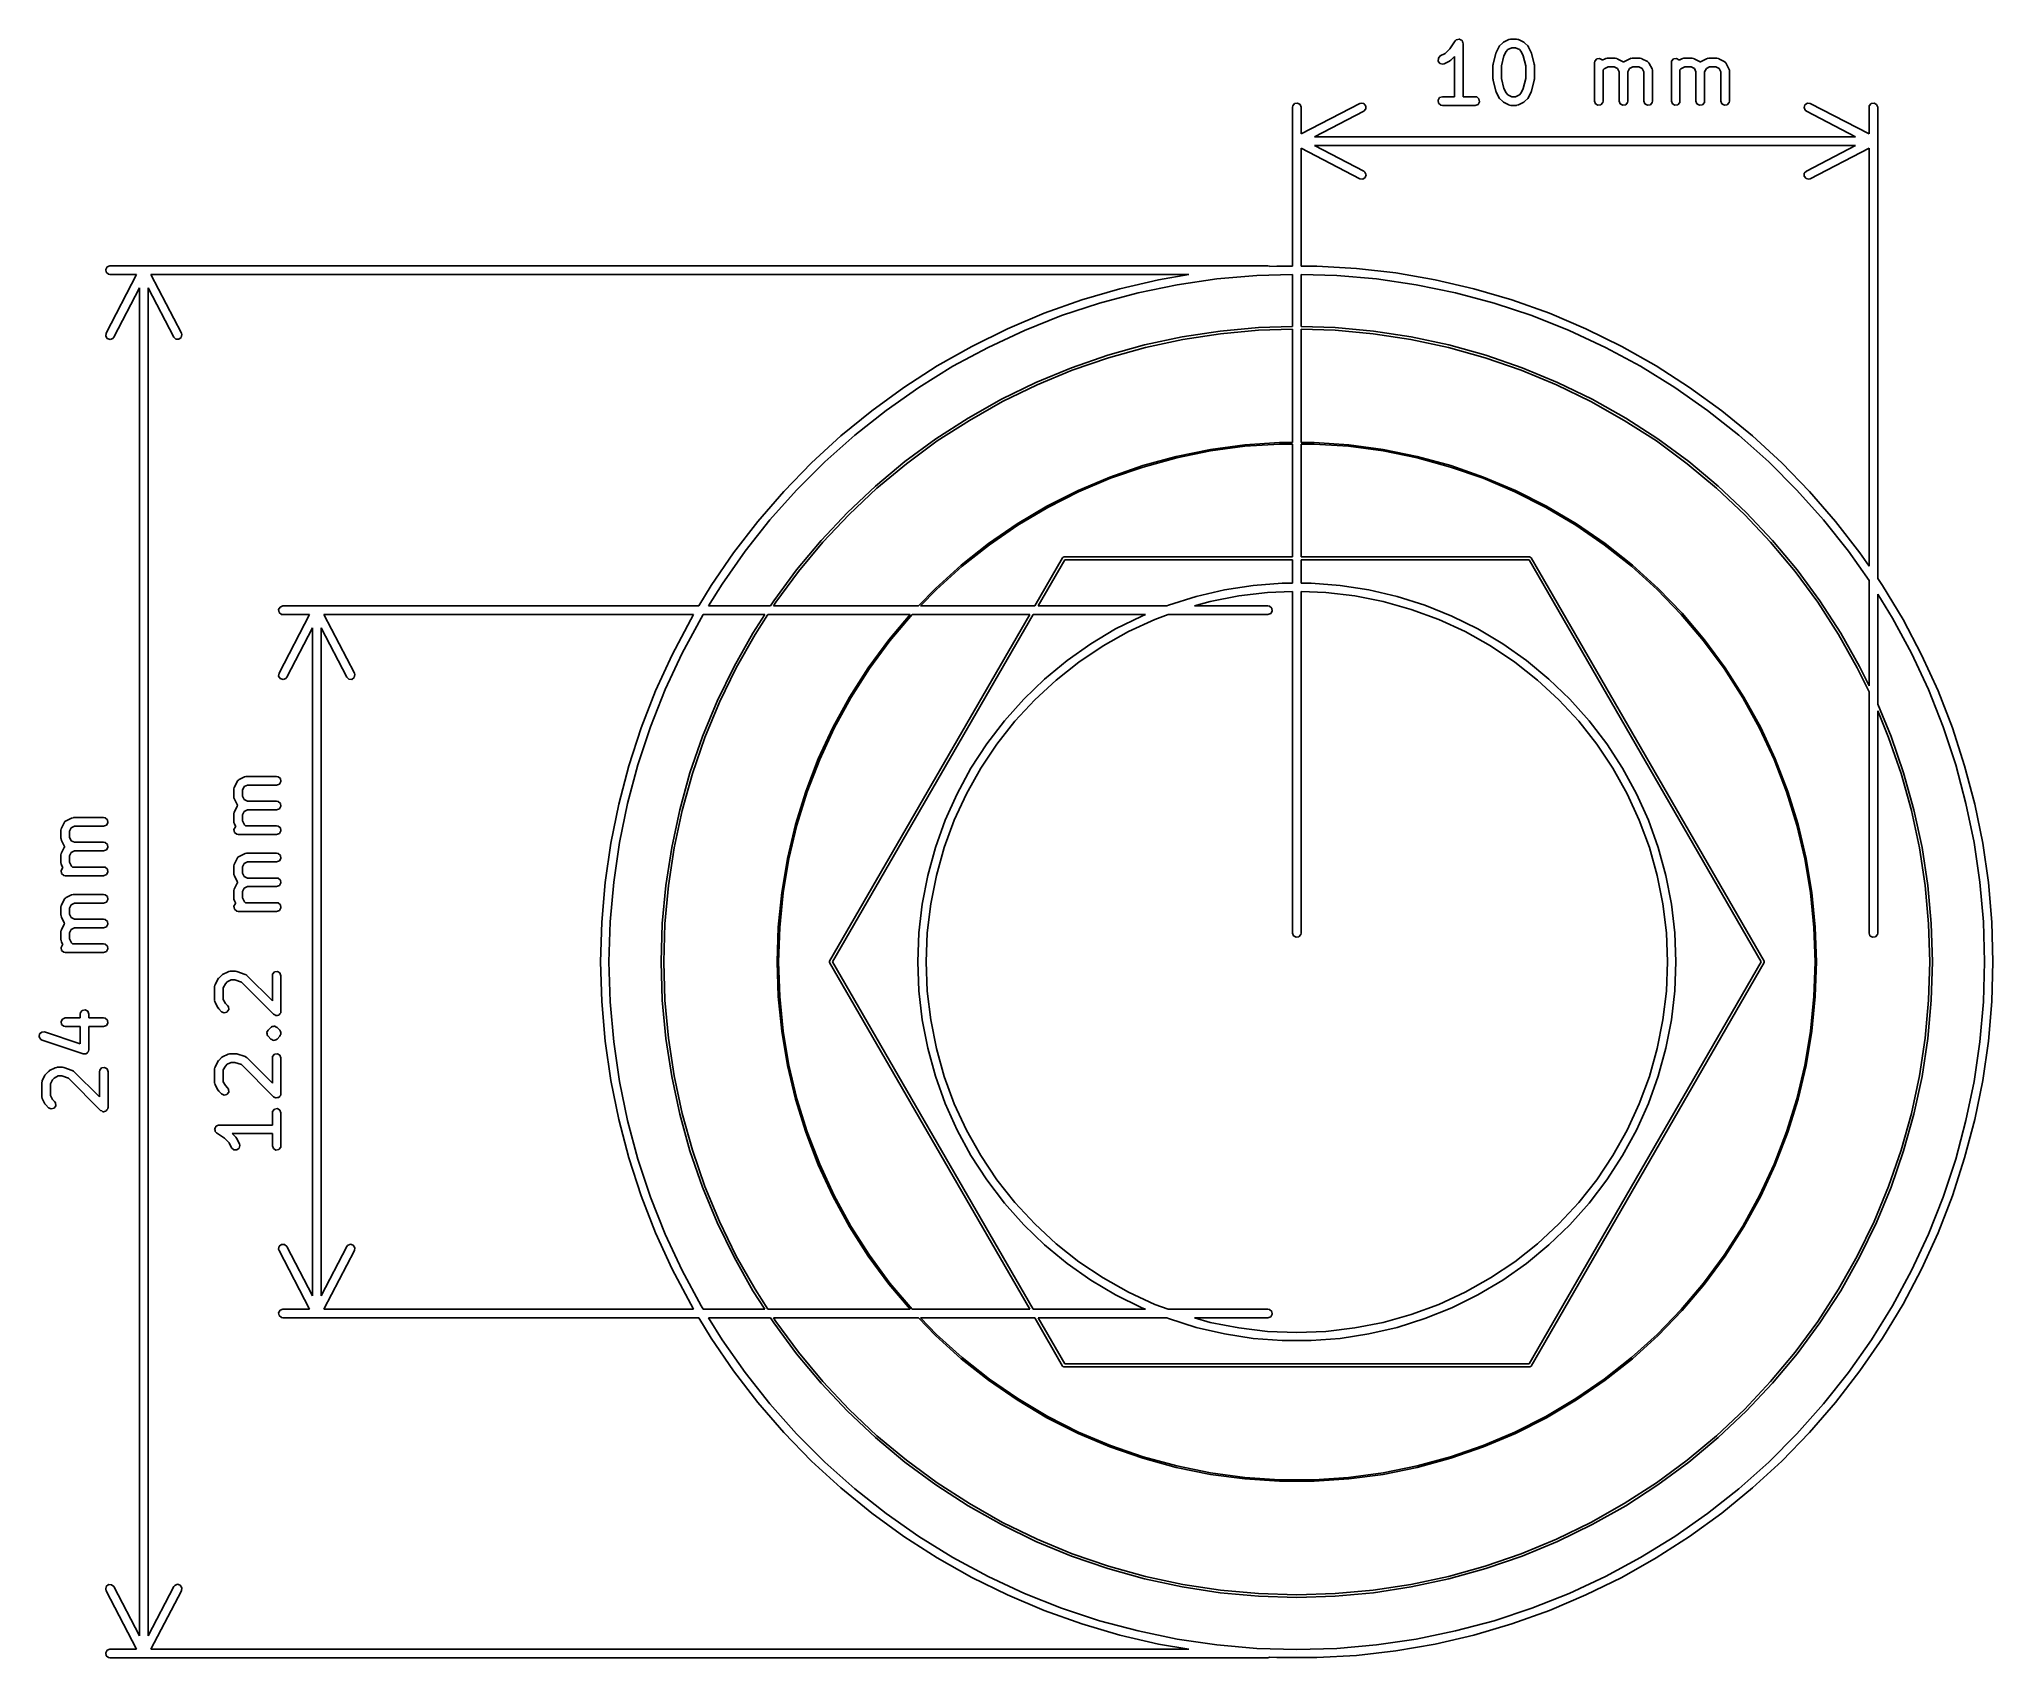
# Model space of a CAD drawing. Extents: x 2.29 to 3.62, y -2.84 to -1.73.
import ezdxf

# ---------------------------------------------------------------- set-up
doc = ezdxf.new("R2010")
doc.units = 0
doc.header["$MEASUREMENT"] = 0
doc.layers.add('BLACK', color=7, linetype='CONTINUOUS')

msp = doc.modelspace()

# ---------------------------------------------------------------- linework, layer by layer
at = {"layer": 'BLACK', "linetype": 'CONTINUOUS'}
for p, q in [((3.2542, -1.7386), (3.2578, -1.7332)), ((3.2578, -1.7332), (3.2585, -1.7325)), ((3.2585, -1.7325), (3.2586, -1.7324)), ((3.2586, -1.7324), (3.2587, -1.7323)), ((3.2587, -1.7323), (3.2596, -1.7321)), ((3.2596, -1.7321), (3.2604, -1.7319)), ((3.2604, -1.7319), (3.2606, -1.732)), ((3.2606, -1.732), (3.2607, -1.7319)), ((3.2607, -1.7319), (3.2615, -1.7324)), ((3.2615, -1.7324), (3.2623, -1.7327)), ((3.2623, -1.7327), (3.2623, -1.7329)), ((3.2623, -1.7329), (3.2625, -1.7329)), ((3.2625, -1.7329), (3.2628, -1.7337)), ((3.2628, -1.7337), (3.2632, -1.7345)), ((3.2632, -1.7345), (3.2631, -1.7347)), ((3.29, -1.7346), (3.2907, -1.7341)), ((3.2907, -1.7341), (3.2908, -1.7341)), ((3.2908, -1.7341), (3.2945, -1.7322)), ((3.2945, -1.7322), (3.2955, -1.7319)), ((3.2955, -1.7319), (3.2957, -1.7319)), ((3.2957, -1.7319), (3.2958, -1.7319)), ((3.2958, -1.7319), (3.2996, -1.7319)), ((3.2996, -1.7319), (3.3006, -1.7321)), ((3.3006, -1.7321), (3.3007, -1.7322)), ((3.3007, -1.7322), (3.3009, -1.7322)), ((3.3009, -1.7322), (3.3047, -1.7341)), ((3.3047, -1.7341), (3.3054, -1.7346)), ((3.2461, -1.7469), (3.2463, -1.7449)), ((3.2473, -1.7485), (3.2461, -1.7469)), ((3.2463, -1.7449), (3.2476, -1.7434)), ((3.2476, -1.7434), (3.251, -1.7418)), ((3.254, -1.7469), (3.2503, -1.7487)), ((3.251, -1.7418), (3.2542, -1.7386)), ((3.2541, -1.7468), (3.254, -1.7469)), ((3.2548, -1.7463), (3.2541, -1.7468)), ((3.2573, -1.7438), (3.2548, -1.7463)), ((3.2573, -1.7713), (3.2573, -1.7438)), ((3.2631, -1.7347), (3.2632, -1.7348)), ((3.2632, -1.7348), (3.2632, -1.7713)), ((3.2836, -1.7491), (3.2855, -1.7416)), ((3.2855, -1.7416), (3.2857, -1.7412)), ((3.2857, -1.741), (3.2876, -1.7373)), ((3.2857, -1.7412), (3.2857, -1.741)), ((3.2876, -1.7373), (3.2881, -1.7366)), ((3.2881, -1.7365), (3.29, -1.7346)), ((3.2881, -1.7366), (3.2881, -1.7365)), ((3.2911, -1.7434), (3.2894, -1.7502)), ((3.2926, -1.7403), (3.2911, -1.7434)), ((3.2938, -1.7391), (3.2926, -1.7403)), ((3.2965, -1.7378), (3.2938, -1.7391)), ((3.2989, -1.7378), (3.2965, -1.7378)), ((3.3016, -1.7391), (3.2989, -1.7378)), ((3.3028, -1.7403), (3.3016, -1.7391)), ((3.3043, -1.7434), (3.3028, -1.7403)), ((3.306, -1.7502), (3.3043, -1.7434)), ((3.3054, -1.7346), (3.3054, -1.7346)), ((3.3054, -1.7346), (3.3073, -1.7365)), ((3.3073, -1.7365), (3.3078, -1.7372)), ((3.3078, -1.7372), (3.3079, -1.7373)), ((3.3079, -1.7373), (3.3097, -1.741)), ((3.3097, -1.741), (3.3099, -1.7415)), ((3.3099, -1.7415), (3.31, -1.7416)), ((3.31, -1.7416), (3.3118, -1.7491)), ((3.3529, -1.748), (3.3531, -1.7469)), ((3.3531, -1.7469), (3.3544, -1.7454)), ((3.3544, -1.7454), (3.3563, -1.7451)), ((3.3563, -1.7451), (3.3581, -1.7461)), ((3.3581, -1.7461), (3.3582, -1.7463)), ((3.3582, -1.7463), (3.3601, -1.7453)), ((3.3601, -1.7453), (3.3611, -1.745)), ((3.3611, -1.745), (3.3613, -1.7451)), ((3.3613, -1.7451), (3.3615, -1.745)), ((3.3615, -1.745), (3.3671, -1.745)), ((3.3671, -1.745), (3.3681, -1.7452)), ((3.3681, -1.7452), (3.3682, -1.7453)), ((3.3682, -1.7453), (3.3684, -1.7453)), ((3.3684, -1.7453), (3.3721, -1.7472)), ((3.3721, -1.7472), (3.3727, -1.7476)), ((3.3727, -1.7476), (3.373, -1.7475)), ((3.373, -1.7475), (3.3733, -1.7472)), ((3.3733, -1.7472), (3.377, -1.7453)), ((3.377, -1.7453), (3.378, -1.745)), ((3.378, -1.745), (3.3782, -1.7451)), ((3.3782, -1.7451), (3.3783, -1.745)), ((3.3783, -1.745), (3.384, -1.745)), ((3.384, -1.745), (3.385, -1.7452)), ((3.385, -1.7452), (3.3851, -1.7453)), ((3.3851, -1.7453), (3.3853, -1.7453)), ((3.3853, -1.7453), (3.389, -1.7472)), ((3.389, -1.7472), (3.3898, -1.7478)), ((3.3898, -1.7478), (3.39, -1.7482)), ((3.4054, -1.748), (3.4055, -1.7469)), ((3.4055, -1.7469), (3.4068, -1.7454)), ((3.4068, -1.7454), (3.4088, -1.7451)), ((3.4088, -1.7451), (3.4106, -1.7461)), ((3.4106, -1.7461), (3.4107, -1.7463)), ((3.4107, -1.7463), (3.4126, -1.7453)), ((3.4126, -1.7453), (3.4136, -1.745)), ((3.4136, -1.745), (3.4138, -1.7451)), ((3.4138, -1.7451), (3.4139, -1.745)), ((3.4139, -1.745), (3.4196, -1.745)), ((3.4196, -1.745), (3.4206, -1.7452)), ((3.4206, -1.7452), (3.4207, -1.7453)), ((3.4207, -1.7453), (3.4209, -1.7453)), ((3.4209, -1.7453), (3.4246, -1.7472)), ((3.4246, -1.7472), (3.4252, -1.7476)), ((3.4252, -1.7476), (3.4254, -1.7475)), ((3.4254, -1.7475), (3.4258, -1.7472)), ((3.4258, -1.7472), (3.4295, -1.7453)), ((3.4295, -1.7453), (3.4305, -1.745)), ((3.4305, -1.745), (3.4307, -1.7451)), ((3.4307, -1.7451), (3.4308, -1.745)), ((3.4308, -1.745), (3.4364, -1.745)), ((3.4364, -1.745), (3.4375, -1.7452)), ((3.4375, -1.7452), (3.4376, -1.7453)), ((3.4376, -1.7453), (3.4378, -1.7453)), ((3.4378, -1.7453), (3.4415, -1.7472)), ((3.4415, -1.7472), (3.4423, -1.7478)), ((3.4423, -1.7478), (3.4425, -1.7482)), ((3.2493, -1.749), (3.2473, -1.7485)), ((3.2503, -1.7487), (3.2493, -1.749)), ((3.2835, -1.7498), (3.2836, -1.7493)), ((3.2835, -1.7592), (3.2835, -1.7498)), ((3.2836, -1.7593), (3.2835, -1.7592)), ((3.2836, -1.7493), (3.2836, -1.7491)), ((3.2836, -1.7599), (3.2836, -1.7593)), ((3.2855, -1.7674), (3.2836, -1.7599)), ((3.2894, -1.7502), (3.2894, -1.7588)), ((3.2894, -1.7588), (3.2911, -1.7657)), ((3.3043, -1.7657), (3.306, -1.7588)), ((3.306, -1.7588), (3.306, -1.7502)), ((3.3118, -1.7599), (3.31, -1.7674)), ((3.3118, -1.7491), (3.3119, -1.7497)), ((3.3119, -1.7592), (3.3118, -1.7598)), ((3.3118, -1.7598), (3.3118, -1.7599)), ((3.3119, -1.7497), (3.3119, -1.7498)), ((3.3119, -1.7498), (3.3119, -1.7592)), ((3.3529, -1.7742), (3.3529, -1.748)), ((3.3595, -1.7523), (3.3588, -1.7529)), ((3.3588, -1.7529), (3.3588, -1.7742)), ((3.3622, -1.7509), (3.3595, -1.7523)), ((3.3664, -1.7509), (3.3622, -1.7509)), ((3.3686, -1.752), (3.3664, -1.7509)), ((3.3698, -1.7543), (3.3686, -1.752)), ((3.3698, -1.7742), (3.3698, -1.7543)), ((3.3768, -1.752), (3.3757, -1.7543)), ((3.3757, -1.7543), (3.3757, -1.7742)), ((3.379, -1.7509), (3.3768, -1.752)), ((3.3833, -1.7509), (3.379, -1.7509)), ((3.3855, -1.752), (3.3833, -1.7509)), ((3.3866, -1.7543), (3.3855, -1.752)), ((3.3866, -1.7742), (3.3866, -1.7543)), ((3.39, -1.7482), (3.3903, -1.7485)), ((3.3903, -1.7485), (3.3922, -1.7523)), ((3.3922, -1.7523), (3.3925, -1.7532)), ((3.3925, -1.7532), (3.3925, -1.7534)), ((3.3925, -1.7534), (3.3925, -1.7536)), ((3.3925, -1.7536), (3.3925, -1.7742)), ((3.4054, -1.7742), (3.4054, -1.748)), ((3.4119, -1.7523), (3.4113, -1.7529)), ((3.4113, -1.7529), (3.4113, -1.7742)), ((3.4146, -1.7509), (3.4119, -1.7523)), ((3.4189, -1.7509), (3.4146, -1.7509)), ((3.4211, -1.752), (3.4189, -1.7509)), ((3.4222, -1.7543), (3.4211, -1.752)), ((3.4222, -1.7742), (3.4222, -1.7543)), ((3.4293, -1.752), (3.4281, -1.7543)), ((3.4281, -1.7543), (3.4281, -1.7742)), ((3.4315, -1.7509), (3.4293, -1.752)), ((3.4357, -1.7509), (3.4315, -1.7509)), ((3.438, -1.752), (3.4357, -1.7509)), ((3.4391, -1.7543), (3.438, -1.752)), ((3.4391, -1.7742), (3.4391, -1.7543)), ((3.4425, -1.7482), (3.4428, -1.7485)), ((3.4428, -1.7485), (3.4447, -1.7523)), ((3.4447, -1.7523), (3.445, -1.7532)), ((3.445, -1.7532), (3.445, -1.7534)), ((3.445, -1.7534), (3.445, -1.7536)), ((3.445, -1.7536), (3.445, -1.7742)), ((3.2461, -1.7737), (3.2471, -1.7719)), ((3.2464, -1.7757), (3.2461, -1.7737)), ((3.2471, -1.7719), (3.249, -1.7713)), ((3.249, -1.7713), (3.2573, -1.7713)), ((3.2632, -1.7713), (3.2715, -1.7713)), ((3.2715, -1.7713), (3.2725, -1.7714)), ((3.2725, -1.7714), (3.274, -1.7727)), ((3.274, -1.7727), (3.2744, -1.7747)), ((3.2856, -1.7675), (3.2855, -1.7674)), ((3.2857, -1.768), (3.2856, -1.7675)), ((3.2876, -1.7718), (3.2857, -1.768)), ((3.2881, -1.7725), (3.2876, -1.7718)), ((3.2876, -1.7718), (3.2876, -1.7718)), ((3.29, -1.7744), (3.2881, -1.7725)), ((3.2901, -1.7744), (3.29, -1.7744)), ((3.2908, -1.775), (3.2901, -1.7744)), ((3.2911, -1.7657), (3.2926, -1.7687)), ((3.2926, -1.7687), (3.2938, -1.7699)), ((3.2938, -1.7699), (3.2965, -1.7713)), ((3.2965, -1.7713), (3.2989, -1.7713)), ((3.2989, -1.7713), (3.3016, -1.7699)), ((3.3016, -1.7699), (3.3028, -1.7687)), ((3.3028, -1.7687), (3.3043, -1.7657)), ((3.3054, -1.7744), (3.3047, -1.7749)), ((3.3073, -1.7725), (3.3054, -1.7744)), ((3.3079, -1.7718), (3.3073, -1.7725)), ((3.3073, -1.7725), (3.3073, -1.7725)), ((3.3097, -1.768), (3.3079, -1.7718)), ((3.31, -1.7674), (3.3097, -1.7679)), ((3.3097, -1.7679), (3.3097, -1.768)), ((3.3536, -1.7761), (3.3529, -1.7742)), ((3.3588, -1.7742), (3.3586, -1.7752)), ((3.3704, -1.7761), (3.3698, -1.7742)), ((3.3757, -1.7742), (3.3755, -1.7752)), ((3.3873, -1.7761), (3.3866, -1.7742)), ((3.3925, -1.7742), (3.3924, -1.7752)), ((3.4061, -1.7761), (3.4054, -1.7742)), ((3.4113, -1.7742), (3.4111, -1.7752)), ((3.4229, -1.7761), (3.4222, -1.7742)), ((3.4281, -1.7742), (3.428, -1.7752)), ((3.4398, -1.7761), (3.4391, -1.7742)), ((3.445, -1.7742), (3.4448, -1.7752)), ((3.1467, -1.7785), (3.1468, -1.7775)), ((3.1467, -1.887), (3.1467, -1.7785)), ((3.1468, -1.7775), (3.1481, -1.7759)), ((3.1481, -1.7759), (3.1501, -1.7756)), ((3.1501, -1.7756), (3.1519, -1.7766)), ((3.1519, -1.7766), (3.1526, -1.7785)), ((3.1526, -1.7967), (3.1926, -1.7759)), ((3.1526, -1.7785), (3.1526, -1.7967)), ((3.1953, -1.7811), (3.1617, -1.7986)), ((3.1926, -1.7759), (3.1936, -1.7756)), ((3.1936, -1.7756), (3.1955, -1.776)), ((3.1967, -1.7796), (3.1953, -1.7811)), ((3.1955, -1.776), (3.1968, -1.7776)), ((3.1968, -1.7776), (3.1967, -1.7796)), ((3.248, -1.777), (3.2464, -1.7757)), ((3.249, -1.7772), (3.248, -1.777)), ((3.2715, -1.7772), (3.249, -1.7772)), ((3.2734, -1.7765), (3.2715, -1.7772)), ((3.2744, -1.7747), (3.2734, -1.7765)), ((3.2945, -1.7768), (3.2908, -1.775)), ((3.2947, -1.7769), (3.2945, -1.7768)), ((3.2948, -1.777), (3.2947, -1.7769)), ((3.2958, -1.7772), (3.2948, -1.777)), ((3.2996, -1.7772), (3.2958, -1.7772)), ((3.2998, -1.7771), (3.2996, -1.7772)), ((3.2999, -1.7771), (3.2998, -1.7771)), ((3.3009, -1.7768), (3.2999, -1.7771)), ((3.3047, -1.775), (3.3009, -1.7768)), ((3.3047, -1.7749), (3.3047, -1.775)), ((3.3553, -1.7771), (3.3536, -1.7761)), ((3.3573, -1.7768), (3.3553, -1.7771)), ((3.3586, -1.7752), (3.3573, -1.7768)), ((3.3722, -1.7771), (3.3704, -1.7761)), ((3.3742, -1.7768), (3.3722, -1.7771)), ((3.3755, -1.7752), (3.3742, -1.7768)), ((3.3891, -1.7771), (3.3873, -1.7761)), ((3.3911, -1.7768), (3.3891, -1.7771)), ((3.3924, -1.7752), (3.3911, -1.7768)), ((3.4078, -1.7771), (3.4061, -1.7761)), ((3.4098, -1.7768), (3.4078, -1.7771)), ((3.4111, -1.7752), (3.4098, -1.7768)), ((3.4247, -1.7771), (3.4229, -1.7761)), ((3.4267, -1.7768), (3.4247, -1.7771)), ((3.428, -1.7752), (3.4267, -1.7768)), ((3.4416, -1.7771), (3.4398, -1.7761)), ((3.4435, -1.7768), (3.4416, -1.7771)), ((3.4448, -1.7752), (3.4435, -1.7768)), ((3.496, -1.7786), (3.4966, -1.7767)), ((3.4968, -1.7805), (3.496, -1.7786)), ((3.4966, -1.7767), (3.4983, -1.7756)), ((3.4976, -1.7811), (3.4968, -1.7805)), ((3.5312, -1.7986), (3.4976, -1.7811)), ((3.4983, -1.7756), (3.5003, -1.7759)), ((3.5003, -1.7759), (3.5404, -1.7967)), ((3.5404, -1.7785), (3.5405, -1.7775)), ((3.5404, -1.7967), (3.5404, -1.7785)), ((3.5405, -1.7775), (3.5418, -1.7759)), ((3.5418, -1.7759), (3.5438, -1.7756)), ((3.5438, -1.7756), (3.5456, -1.7766)), ((3.5456, -1.7766), (3.5463, -1.7785)), ((3.5463, -1.7785), (3.5463, -2.1004)), ((3.1617, -1.7986), (3.5312, -1.7986)), ((3.1926, -1.8273), (3.1526, -1.8064)), ((3.1526, -1.8064), (3.1526, -1.887)), ((3.1617, -1.8045), (3.1953, -1.822)), ((3.5312, -1.8045), (3.1617, -1.8045)), ((3.4976, -1.822), (3.5312, -1.8045)), ((3.5404, -1.8064), (3.5003, -1.8273)), ((3.5404, -2.0918), (3.5404, -1.8064)), ((3.1946, -1.8275), (3.1926, -1.8273)), ((3.1963, -1.8265), (3.1946, -1.8275)), ((3.1953, -1.822), (3.1961, -1.8227)), ((3.1961, -1.8227), (3.1969, -1.8245)), ((3.1969, -1.8245), (3.1963, -1.8265)), ((3.4961, -1.8256), (3.4962, -1.8235)), ((3.4974, -1.8272), (3.4961, -1.8256)), ((3.4962, -1.8235), (3.4976, -1.822)), ((3.4993, -1.8276), (3.4974, -1.8272)), ((3.5003, -1.8273), (3.4993, -1.8276)), ((2.3362, -1.8893), (2.3372, -1.8875)), ((2.3366, -1.8912), (2.3362, -1.8893)), ((2.3365, -1.9328), (2.3573, -1.8927)), ((2.3381, -1.8925), (2.3366, -1.8912)), ((2.3372, -1.8875), (2.3391, -1.8868)), ((2.3391, -1.8927), (2.3381, -1.8925)), ((2.3391, -1.8868), (3.1299, -1.8868)), ((2.3573, -1.8927), (2.3391, -1.8927)), ((2.3671, -1.8927), (2.3879, -1.9328)), ((3.0758, -1.8927), (2.3671, -1.8927)), ((3.0552, -1.8963), (3.0758, -1.8927)), ((3.1223, -1.8933), (3.0951, -1.8957)), ((3.1467, -1.8926), (3.1223, -1.8933)), ((3.1299, -1.8868), (3.1309, -1.887)), ((3.1309, -1.887), (3.1313, -1.8873)), ((3.1313, -1.8873), (3.136, -1.887)), ((3.136, -1.887), (3.1467, -1.887)), ((3.1467, -1.9282), (3.1467, -1.8926)), ((3.1526, -1.887), (3.1632, -1.887)), ((3.1769, -1.8933), (3.1526, -1.8926)), ((3.1526, -1.8926), (3.1526, -1.9282)), ((3.1632, -1.887), (3.1903, -1.8886)), ((3.2041, -1.8957), (3.1769, -1.8933)), ((3.1903, -1.8886), (3.2173, -1.8916)), ((3.2173, -1.8916), (3.244, -1.8963)), ((2.3593, -1.9018), (2.3417, -1.9355)), ((2.3593, -2.8226), (2.3593, -1.9018)), ((2.3827, -1.9355), (2.3652, -1.9018)), ((2.3652, -1.9018), (2.3652, -2.8226)), ((3.0027, -1.9101), (3.0288, -1.9024)), ((3.0413, -1.9052), (3.0149, -1.9122)), ((3.0288, -1.9024), (3.0552, -1.8963)), ((3.068, -1.8997), (3.0413, -1.9052)), ((3.0951, -1.8957), (3.068, -1.8997)), ((3.2312, -1.8997), (3.2041, -1.8957)), ((3.2579, -1.9052), (3.2312, -1.8997)), ((3.244, -1.8963), (3.2705, -1.9024)), ((3.2843, -1.9122), (3.2579, -1.9052)), ((3.2705, -1.9024), (3.2965, -1.9101)), ((2.9521, -1.9298), (2.9771, -1.9192)), ((2.989, -1.9208), (2.9636, -1.9309)), ((2.9771, -1.9192), (3.0027, -1.9101)), ((3.0149, -1.9122), (2.989, -1.9208)), ((3.3102, -1.9208), (3.2843, -1.9122)), ((3.2965, -1.9101), (3.3221, -1.9192)), ((3.3356, -1.9309), (3.3102, -1.9208)), ((3.3221, -1.9192), (3.3471, -1.9298)), ((2.3362, -1.9348), (2.3365, -1.9328)), ((2.3882, -1.9337), (2.3878, -1.9357)), ((2.3879, -1.9328), (2.3882, -1.9337)), ((2.9278, -1.9418), (2.9521, -1.9298)), ((2.9636, -1.9309), (2.9388, -1.9425)), ((3.0714, -1.9353), (3.0973, -1.9313)), ((3.0975, -1.9331), (3.0717, -1.937)), ((3.0973, -1.9313), (3.1234, -1.9289)), ((3.1235, -1.9307), (3.0975, -1.9331)), ((3.1234, -1.9289), (3.1467, -1.9282)), ((3.1467, -1.93), (3.1235, -1.9307)), ((3.1467, -2.0075), (3.1467, -1.93)), ((3.1526, -1.9282), (3.1758, -1.9289)), ((3.1757, -1.9307), (3.1526, -1.93)), ((3.1526, -1.93), (3.1526, -2.0075)), ((3.2017, -1.9331), (3.1757, -1.9307)), ((3.1758, -1.9289), (3.2019, -1.9313)), ((3.2275, -1.937), (3.2017, -1.9331)), ((3.2019, -1.9313), (3.2278, -1.9353)), ((3.3604, -1.9425), (3.3356, -1.9309)), ((3.3471, -1.9298), (3.3715, -1.9418)), ((2.3373, -1.9365), (2.3362, -1.9348)), ((2.3392, -1.9371), (2.3373, -1.9365)), ((2.3411, -1.9363), (2.3392, -1.9371)), ((2.3417, -1.9355), (2.3411, -1.9363)), ((2.3842, -1.9368), (2.3827, -1.9355)), ((2.3862, -1.9369), (2.3842, -1.9368)), ((2.3878, -1.9357), (2.3862, -1.9369)), ((2.9041, -1.9551), (2.9278, -1.9418)), ((2.9388, -1.9425), (2.9148, -1.9554)), ((2.9957, -1.9564), (3.0205, -1.9478)), ((3.0205, -1.9478), (3.0457, -1.9408)), ((3.0462, -1.9425), (3.021, -1.9495)), ((3.0457, -1.9408), (3.0714, -1.9353)), ((3.0717, -1.937), (3.0462, -1.9425)), ((3.2531, -1.9425), (3.2275, -1.937)), ((3.2278, -1.9353), (3.2535, -1.9408)), ((3.2782, -1.9495), (3.2531, -1.9425)), ((3.2535, -1.9408), (3.2787, -1.9478)), ((3.2787, -1.9478), (3.3035, -1.9564)), ((3.3844, -1.9554), (3.3604, -1.9425)), ((3.3715, -1.9418), (3.3951, -1.9551)), ((2.8813, -1.9698), (2.9041, -1.9551)), ((2.9148, -1.9554), (2.8915, -1.9698)), ((2.9715, -1.9664), (2.9957, -1.9564)), ((2.9963, -1.958), (2.9722, -1.968)), ((3.021, -1.9495), (2.9963, -1.958)), ((3.3029, -1.958), (3.2782, -1.9495)), ((3.327, -1.968), (3.3029, -1.958)), ((3.3035, -1.9564), (3.3277, -1.9664)), ((3.4077, -1.9698), (3.3844, -1.9554)), ((3.3951, -1.9551), (3.4179, -1.9698)), ((2.8593, -1.9857), (2.8813, -1.9698)), ((2.8915, -1.9698), (2.8691, -1.9855)), ((2.9479, -1.9779), (2.9715, -1.9664)), ((2.9722, -1.968), (2.9487, -1.9794)), ((3.3505, -1.9794), (3.327, -1.968)), ((3.3277, -1.9664), (3.3513, -1.9779)), ((3.4301, -1.9855), (3.4077, -1.9698)), ((3.4179, -1.9698), (3.4399, -1.9857)), ((2.8383, -2.0029), (2.8593, -1.9857)), ((2.8691, -1.9855), (2.8477, -2.0024)), ((2.9251, -1.9907), (2.9479, -1.9779)), ((2.9487, -1.9794), (2.926, -1.9923)), ((3.3732, -1.9923), (3.3505, -1.9794)), ((3.3513, -1.9779), (3.3742, -1.9907)), ((3.4515, -2.0024), (3.4301, -1.9855)), ((3.4399, -1.9857), (3.4609, -2.0029)), ((2.903, -2.005), (2.9251, -1.9907)), ((2.926, -1.9923), (2.904, -2.0064)), ((3.3952, -2.0064), (3.3732, -1.9923)), ((3.3742, -1.9907), (3.3962, -2.005)), ((2.8183, -2.0213), (2.8383, -2.0029)), ((2.8477, -2.0024), (2.8273, -2.0206)), ((2.8819, -2.0205), (2.903, -2.005)), ((2.904, -2.0064), (2.883, -2.0219)), ((3.0673, -2.017), (3.0906, -2.0122)), ((3.0907, -2.0132), (3.0676, -2.0179)), ((3.0906, -2.0122), (3.1141, -2.0091)), ((3.1142, -2.01), (3.0907, -2.0132)), ((3.1141, -2.0091), (3.1377, -2.0075)), ((3.1378, -2.0085), (3.1142, -2.01)), ((3.1377, -2.0075), (3.1467, -2.0075)), ((3.1467, -2.0085), (3.1378, -2.0085)), ((3.1467, -2.0856), (3.1467, -2.0085)), ((3.1526, -2.0075), (3.1615, -2.0075)), ((3.1614, -2.0085), (3.1526, -2.0085)), ((3.1526, -2.0085), (3.1526, -2.0856)), ((3.185, -2.01), (3.1614, -2.0085)), ((3.1615, -2.0075), (3.1851, -2.0091)), ((3.2085, -2.0132), (3.185, -2.01)), ((3.1851, -2.0091), (3.2086, -2.0122)), ((3.2317, -2.0179), (3.2085, -2.0132)), ((3.2086, -2.0122), (3.2319, -2.017)), ((3.4162, -2.0219), (3.3952, -2.0064)), ((3.3962, -2.005), (3.4173, -2.0205)), ((3.4719, -2.0206), (3.4515, -2.0024)), ((3.4609, -2.0029), (3.4809, -2.0213)), ((2.7994, -2.0408), (2.8183, -2.0213)), ((2.8273, -2.0206), (2.808, -2.0399)), ((2.8618, -2.0373), (2.8819, -2.0205)), ((2.883, -2.0219), (2.8629, -2.0386)), ((3.022, -2.031), (3.0445, -2.0232)), ((3.0447, -2.0242), (3.0224, -2.0319)), ((3.0445, -2.0232), (3.0673, -2.017)), ((3.0676, -2.0179), (3.0447, -2.0242)), ((3.2545, -2.0242), (3.2317, -2.0179)), ((3.2319, -2.017), (3.2548, -2.0232)), ((3.2768, -2.0319), (3.2545, -2.0242)), ((3.2548, -2.0232), (3.2772, -2.031)), ((3.4363, -2.0386), (3.4162, -2.0219)), ((3.4173, -2.0205), (3.4374, -2.0373)), ((3.4912, -2.0399), (3.4719, -2.0206)), ((3.4809, -2.0213), (3.4998, -2.0408)), ((2.7816, -2.0613), (2.7994, -2.0408)), ((2.808, -2.0399), (2.7898, -2.0603)), ((2.8427, -2.0553), (2.8618, -2.0373)), ((2.8629, -2.0386), (2.8439, -2.0565)), ((2.979, -2.051), (3.0002, -2.0403)), ((3.0006, -2.0412), (2.9795, -2.0518)), ((3.0002, -2.0403), (3.022, -2.031)), ((3.0224, -2.0319), (3.0006, -2.0412)), ((3.2986, -2.0412), (3.2768, -2.0319)), ((3.2772, -2.031), (3.299, -2.0403)), ((3.3197, -2.0518), (3.2986, -2.0412)), ((3.299, -2.0403), (3.3202, -2.051)), ((3.4553, -2.0565), (3.4363, -2.0386)), ((3.4374, -2.0373), (3.4565, -2.0553)), ((3.5094, -2.0603), (3.4912, -2.0399)), ((3.4998, -2.0408), (3.5176, -2.0613)), ((2.9586, -2.063), (2.979, -2.051)), ((2.9795, -2.0518), (2.9592, -2.0639)), ((3.3401, -2.0639), (3.3197, -2.0518)), ((3.3202, -2.051), (3.3406, -2.063)), ((2.765, -2.0828), (2.7816, -2.0613)), ((2.7898, -2.0603), (2.7729, -2.0817)), ((2.8247, -2.0744), (2.8427, -2.0553)), ((2.8439, -2.0565), (2.826, -2.0755)), ((2.9391, -2.0765), (2.9586, -2.063)), ((2.9592, -2.0639), (2.9397, -2.0773)), ((3.3596, -2.0773), (3.3401, -2.0639)), ((3.3406, -2.063), (3.3601, -2.0765)), ((3.4732, -2.0755), (3.4553, -2.0565)), ((3.4565, -2.0553), (3.4745, -2.0744)), ((3.5264, -2.0817), (3.5094, -2.0603)), ((3.5176, -2.0613), (3.5342, -2.0828)), ((2.8079, -2.0945), (2.8247, -2.0744)), ((2.826, -2.0755), (2.8093, -2.0956)), ((2.9205, -2.0912), (2.9391, -2.0765)), ((2.9397, -2.0773), (2.9211, -2.0919)), ((3.3781, -2.0919), (3.3596, -2.0773)), ((3.3601, -2.0765), (3.3788, -2.0912)), ((3.4899, -2.0956), (3.4732, -2.0755)), ((3.4745, -2.0744), (3.4913, -2.0945)), ((2.7497, -2.1052), (2.765, -2.0828)), ((2.7729, -2.0817), (2.7572, -2.1041)), ((2.7924, -2.1156), (2.8079, -2.0945)), ((2.9029, -2.1071), (2.9205, -2.0912)), ((2.9211, -2.0919), (2.9036, -2.1078)), ((2.9706, -2.1191), (2.9896, -2.0861)), ((2.9911, -2.0876), (2.9729, -2.1191)), ((2.9896, -2.0861), (2.9897, -2.086)), ((2.9897, -2.086), (2.9898, -2.0859)), ((2.9898, -2.0859), (2.99, -2.0858)), ((2.99, -2.0858), (2.9902, -2.0857)), ((2.9902, -2.0857), (2.9904, -2.0857)), ((2.9904, -2.0857), (2.9905, -2.0856)), ((2.9905, -2.0856), (3.1467, -2.0856)), ((3.1467, -2.0876), (2.9911, -2.0876)), ((3.1467, -2.1035), (3.1467, -2.0876)), ((3.1526, -2.0856), (3.3087, -2.0856)), ((3.1526, -2.0876), (3.1526, -2.1035)), ((3.3082, -2.0876), (3.1526, -2.0876)), ((3.4667, -2.3622), (3.3082, -2.0876)), ((3.3087, -2.0856), (3.3088, -2.0857)), ((3.3088, -2.0857), (3.309, -2.0857)), ((3.309, -2.0857), (3.3092, -2.0858)), ((3.3092, -2.0858), (3.3094, -2.0859)), ((3.3094, -2.0859), (3.3095, -2.086)), ((3.3095, -2.086), (3.3096, -2.0861)), ((3.3096, -2.0861), (3.4687, -2.3617)), ((3.3957, -2.1078), (3.3781, -2.0919)), ((3.3788, -2.0912), (3.3963, -2.1071)), ((3.4913, -2.0945), (3.5068, -2.1156)), ((3.5404, -2.1017), (3.5264, -2.0817)), ((3.5342, -2.0828), (3.5404, -2.0918)), ((2.7413, -2.1191), (2.7497, -2.1052)), ((2.7572, -2.1041), (2.7479, -2.1191)), ((2.8093, -2.0956), (2.7938, -2.1166)), ((2.8912, -2.1191), (2.9029, -2.1071)), ((2.9036, -2.1078), (2.8926, -2.1191)), ((3.081, -2.1126), (3.1003, -2.1081)), ((3.1003, -2.1081), (3.1199, -2.1051)), ((3.1199, -2.1051), (3.1397, -2.1035)), ((3.1397, -2.1035), (3.1467, -2.1035)), ((3.1526, -2.1035), (3.1595, -2.1035)), ((3.1595, -2.1035), (3.1793, -2.1051)), ((3.1793, -2.1051), (3.1989, -2.1081)), ((3.1989, -2.1081), (3.2182, -2.1126)), ((3.4121, -2.1248), (3.3957, -2.1078)), ((3.3963, -2.1071), (3.4128, -2.1241)), ((3.5054, -2.1166), (3.4899, -2.0956)), ((3.5404, -2.1737), (3.5404, -2.1017)), ((3.5463, -2.1004), (3.5495, -2.1052)), ((3.5495, -2.1052), (3.5636, -2.1284)), ((2.4543, -2.1215), (2.4553, -2.1198)), ((2.4547, -2.1235), (2.4543, -2.1215)), ((2.4553, -2.1198), (2.4572, -2.1191)), ((2.4572, -2.1191), (2.7413, -2.1191)), ((2.7479, -2.1191), (2.7901, -2.1191)), ((2.7901, -2.1191), (2.7924, -2.1156)), ((2.7938, -2.1166), (2.7923, -2.1191)), ((2.7923, -2.1191), (2.8912, -2.1191)), ((2.8926, -2.1191), (2.9706, -2.1191)), ((2.9729, -2.1191), (3.0608, -2.1191)), ((3.0608, -2.1191), (3.0621, -2.1186)), ((3.0621, -2.1186), (3.081, -2.1126)), ((3.0905, -2.1161), (3.0797, -2.1191)), ((3.0797, -2.1191), (3.1299, -2.1191)), ((3.11, -2.1122), (3.0905, -2.1161)), ((3.1297, -2.1098), (3.11, -2.1122)), ((3.1467, -2.1092), (3.1297, -2.1098)), ((3.1299, -2.1191), (3.1309, -2.1193)), ((3.1309, -2.1193), (3.1325, -2.1206)), ((3.1325, -2.1206), (3.1328, -2.1226)), ((3.1467, -2.3425), (3.1467, -2.1092)), ((3.1695, -2.1098), (3.1526, -2.1092)), ((3.1526, -2.1092), (3.1526, -2.3425)), ((3.1892, -2.1122), (3.1695, -2.1098)), ((3.2087, -2.1161), (3.1892, -2.1122)), ((3.2278, -2.1214), (3.2087, -2.1161)), ((3.2182, -2.1126), (3.2371, -2.1186)), ((3.2465, -2.1283), (3.2278, -2.1214)), ((3.2371, -2.1186), (3.2555, -2.126)), ((3.5195, -2.1386), (3.5054, -2.1166)), ((3.5068, -2.1156), (3.5211, -2.1377)), ((3.5564, -2.1274), (3.5463, -2.111)), ((3.5463, -2.111), (3.5463, -2.1861)), ((2.4546, -2.165), (2.4754, -2.125)), ((2.4562, -2.1248), (2.4547, -2.1235)), ((2.4572, -2.125), (2.4562, -2.1248)), ((2.4754, -2.125), (2.4572, -2.125)), ((2.4774, -2.1341), (2.4598, -2.1678)), ((2.4774, -2.5903), (2.4774, -2.1341)), ((2.5008, -2.1678), (2.4833, -2.1341)), ((2.4833, -2.1341), (2.4833, -2.5903)), ((2.7377, -2.125), (2.4852, -2.125)), ((2.4852, -2.125), (2.506, -2.165)), ((2.723, -2.1525), (2.7357, -2.1284)), ((2.7428, -2.1274), (2.7299, -2.1514)), ((2.7357, -2.1284), (2.7377, -2.125)), ((2.7443, -2.125), (2.7428, -2.1274)), ((2.7863, -2.125), (2.7443, -2.125)), ((2.7782, -2.1377), (2.7863, -2.125)), ((2.7884, -2.125), (2.7797, -2.1386)), ((2.8856, -2.125), (2.7884, -2.125)), ((2.8305, -2.3617), (2.9672, -2.125)), ((2.9695, -2.125), (2.8325, -2.3622)), ((2.8711, -2.1422), (2.8856, -2.125)), ((2.8869, -2.125), (2.8718, -2.1429)), ((2.9672, -2.125), (2.8869, -2.125)), ((3.0462, -2.125), (2.9695, -2.125)), ((3.0089, -2.1449), (3.0259, -2.1348)), ((3.0259, -2.1348), (3.0437, -2.126)), ((3.0527, -2.1283), (3.0347, -2.1366)), ((3.0437, -2.126), (3.0462, -2.125)), ((3.0617, -2.125), (3.0527, -2.1283)), ((3.1299, -2.125), (3.0617, -2.125)), ((3.1318, -2.1243), (3.1299, -2.125)), ((3.1328, -2.1226), (3.1318, -2.1243)), ((3.2645, -2.1366), (3.2465, -2.1283)), ((3.2555, -2.126), (3.2733, -2.1348)), ((3.2733, -2.1348), (3.2903, -2.1449)), ((3.4274, -2.1429), (3.4121, -2.1248)), ((3.4128, -2.1241), (3.4281, -2.1422)), ((3.5693, -2.1514), (3.5564, -2.1274)), ((3.5636, -2.1284), (3.5762, -2.1525)), ((2.7653, -2.1605), (2.7782, -2.1377)), ((2.7797, -2.1386), (2.7668, -2.1613)), ((2.857, -2.1613), (2.8711, -2.1422)), ((2.8718, -2.1429), (2.8578, -2.1619)), ((2.9927, -2.1563), (3.0089, -2.1449)), ((3.0173, -2.1464), (3.0008, -2.1574)), ((3.0347, -2.1366), (3.0173, -2.1464)), ((3.2819, -2.1464), (3.2645, -2.1366)), ((3.2984, -2.1574), (3.2819, -2.1464)), ((3.2903, -2.1449), (3.3065, -2.1563)), ((3.4414, -2.1619), (3.4274, -2.1429)), ((3.4281, -2.1422), (3.4422, -2.1613)), ((3.5324, -2.1613), (3.5195, -2.1386)), ((3.5211, -2.1377), (3.5339, -2.1605)), ((2.7117, -2.1771), (2.723, -2.1525)), ((2.7299, -2.1514), (2.7183, -2.1762)), ((2.7538, -2.1841), (2.7653, -2.1605)), ((2.7668, -2.1613), (2.7554, -2.1848)), ((2.8442, -2.1813), (2.857, -2.1613)), ((2.9774, -2.169), (2.9927, -2.1563)), ((3.0008, -2.1574), (2.9852, -2.1697)), ((3.314, -2.1697), (3.2984, -2.1574)), ((3.3065, -2.1563), (3.3218, -2.169)), ((3.4422, -2.1613), (3.455, -2.1813)), ((3.5404, -2.1777), (3.5324, -2.1613)), ((3.5339, -2.1605), (3.5404, -2.1737)), ((3.5809, -2.1762), (3.5693, -2.1514)), ((3.5762, -2.1525), (3.5875, -2.1771)), ((2.4543, -2.167), (2.4546, -2.165)), ((2.4554, -2.1687), (2.4543, -2.167)), ((2.4574, -2.1693), (2.4554, -2.1687)), ((2.4592, -2.1686), (2.4574, -2.1693)), ((2.4598, -2.1678), (2.4592, -2.1686)), ((2.5023, -2.1691), (2.5008, -2.1678)), ((2.5043, -2.1692), (2.5023, -2.1691)), ((2.5059, -2.168), (2.5043, -2.1692)), ((2.5063, -2.166), (2.5059, -2.168)), ((2.506, -2.165), (2.5063, -2.166)), ((2.8578, -2.1619), (2.8451, -2.1818)), ((2.9631, -2.1827), (2.9774, -2.169)), ((2.9852, -2.1697), (2.9706, -2.1832)), ((3.3286, -2.1832), (3.314, -2.1697)), ((3.3218, -2.169), (3.3361, -2.1827)), ((3.4541, -2.1818), (3.4414, -2.1619)), ((2.7019, -2.2024), (2.7117, -2.1771)), ((2.7183, -2.1762), (2.7082, -2.2016)), ((2.7438, -2.2083), (2.7538, -2.1841)), ((2.7554, -2.1848), (2.7454, -2.2089)), ((2.8328, -2.2021), (2.8442, -2.1813)), ((2.8451, -2.1818), (2.8337, -2.2026)), ((2.9499, -2.1975), (2.9631, -2.1827)), ((2.9706, -2.1832), (2.9571, -2.1978)), ((3.3421, -2.1978), (3.3286, -2.1832)), ((3.3361, -2.1827), (3.3493, -2.1975)), ((3.4655, -2.2026), (3.4541, -2.1818)), ((3.455, -2.1813), (3.4664, -2.2021)), ((3.5404, -2.3425), (3.5404, -2.1777)), ((3.5463, -2.1861), (3.5555, -2.2083)), ((3.591, -2.2016), (3.5809, -2.1762)), ((3.5875, -2.1771), (3.5974, -2.2024)), ((2.7082, -2.2016), (2.6997, -2.2275)), ((2.9379, -2.2133), (2.9499, -2.1975)), ((2.9571, -2.1978), (2.9448, -2.2134)), ((3.3544, -2.2134), (3.3421, -2.1978)), ((3.3493, -2.1975), (3.3613, -2.2133)), ((3.5538, -2.2089), (3.5463, -2.1907)), ((3.5463, -2.1907), (3.5463, -2.3425)), ((3.5996, -2.2275), (3.591, -2.2016)), ((2.6935, -2.2283), (2.7019, -2.2024)), ((2.7352, -2.2331), (2.7438, -2.2083)), ((2.7454, -2.2089), (2.7369, -2.2336)), ((2.8228, -2.2236), (2.8328, -2.2021)), ((2.8337, -2.2026), (2.8238, -2.224)), ((2.9271, -2.2299), (2.9379, -2.2133)), ((2.9448, -2.2134), (2.9338, -2.2299)), ((3.3655, -2.2299), (3.3544, -2.2134)), ((3.3613, -2.2133), (3.3721, -2.2299)), ((3.4755, -2.224), (3.4655, -2.2026)), ((3.4664, -2.2021), (3.4764, -2.2236)), ((3.5623, -2.2336), (3.5538, -2.2089)), ((3.5555, -2.2083), (3.564, -2.2331)), ((3.5974, -2.2024), (3.6057, -2.2283)), ((2.6866, -2.2545), (2.6935, -2.2283)), ((2.6997, -2.2275), (2.6926, -2.2539)), ((2.8143, -2.2458), (2.8228, -2.2236)), ((2.8238, -2.224), (2.8153, -2.2461)), ((3.484, -2.2461), (3.4755, -2.224)), ((3.4764, -2.2236), (3.4849, -2.2458)), ((3.6066, -2.2539), (3.5996, -2.2275)), ((3.6057, -2.2283), (3.6126, -2.2545)), ((2.4241, -2.2428), (2.4259, -2.239)), ((2.4259, -2.239), (2.4265, -2.2382)), ((2.4265, -2.2382), (2.4269, -2.238)), ((2.4269, -2.238), (2.4273, -2.2377)), ((2.4273, -2.2377), (2.431, -2.2358)), ((2.433, -2.2414), (2.4308, -2.2425)), ((2.431, -2.2358), (2.432, -2.2355)), ((2.432, -2.2355), (2.4322, -2.2356)), ((2.4322, -2.2356), (2.4323, -2.2355)), ((2.4323, -2.2355), (2.4529, -2.2355)), ((2.4529, -2.2414), (2.433, -2.2414)), ((2.4529, -2.2355), (2.454, -2.2357)), ((2.4548, -2.2407), (2.4529, -2.2414)), ((2.454, -2.2357), (2.4555, -2.237)), ((2.4559, -2.239), (2.4548, -2.2407)), ((2.4555, -2.237), (2.4559, -2.239)), ((2.7282, -2.2583), (2.7352, -2.2331)), ((2.7369, -2.2336), (2.7299, -2.2588)), ((2.9176, -2.2473), (2.9271, -2.2299)), ((2.9338, -2.2299), (2.924, -2.2473)), ((3.3752, -2.2473), (3.3655, -2.2299)), ((3.3721, -2.2299), (3.3816, -2.2473)), ((3.5693, -2.2588), (3.5623, -2.2336)), ((3.564, -2.2331), (3.571, -2.2583)), ((2.4237, -2.2441), (2.4239, -2.2431)), ((2.4237, -2.2497), (2.4237, -2.2441)), ((2.4238, -2.2499), (2.4237, -2.2497)), ((2.4238, -2.2501), (2.4238, -2.2499)), ((2.4241, -2.251), (2.4238, -2.2501)), ((2.4239, -2.2431), (2.424, -2.2429)), ((2.424, -2.2429), (2.4241, -2.2428)), ((2.4259, -2.2548), (2.4241, -2.251)), ((2.4263, -2.2551), (2.4259, -2.2548)), ((2.4308, -2.2425), (2.4297, -2.2448)), ((2.4297, -2.2448), (2.4297, -2.249)), ((2.4297, -2.249), (2.4308, -2.2513)), ((2.4308, -2.2513), (2.433, -2.2524)), ((2.433, -2.2524), (2.4529, -2.2524)), ((2.4529, -2.2524), (2.454, -2.2526)), ((2.454, -2.2526), (2.4555, -2.2539)), ((2.4555, -2.2539), (2.4559, -2.2559)), ((2.6812, -2.2811), (2.6866, -2.2545)), ((2.6926, -2.2539), (2.6871, -2.2806)), ((2.8073, -2.2684), (2.8143, -2.2458)), ((2.8153, -2.2461), (2.8082, -2.2687)), ((2.9095, -2.2654), (2.9176, -2.2473)), ((2.924, -2.2473), (2.9157, -2.2653)), ((3.3835, -2.2653), (3.3752, -2.2473)), ((3.3816, -2.2473), (3.3897, -2.2654)), ((3.491, -2.2687), (3.484, -2.2461)), ((3.4849, -2.2458), (3.4919, -2.2684)), ((3.6122, -2.2806), (3.6066, -2.2539)), ((3.6126, -2.2545), (3.618, -2.2811)), ((2.3059, -2.2709), (2.3078, -2.2671)), ((2.3078, -2.2671), (2.3084, -2.2663)), ((2.3084, -2.2663), (2.3088, -2.2661)), ((2.3088, -2.2661), (2.3091, -2.2658)), ((2.3091, -2.2658), (2.3129, -2.264)), ((2.3129, -2.264), (2.3139, -2.2637)), ((2.3139, -2.2637), (2.314, -2.2637)), ((2.314, -2.2637), (2.3142, -2.2636)), ((2.3142, -2.2636), (2.3348, -2.2636)), ((2.3348, -2.2636), (2.3358, -2.2638)), ((2.3358, -2.2638), (2.3374, -2.2651)), ((2.3377, -2.2671), (2.3367, -2.2689)), ((2.3374, -2.2651), (2.3377, -2.2671)), ((2.4237, -2.261), (2.4239, -2.26)), ((2.4237, -2.2666), (2.4237, -2.261)), ((2.4238, -2.2668), (2.4237, -2.2666)), ((2.4238, -2.2669), (2.4238, -2.2668)), ((2.4241, -2.2679), (2.4238, -2.2669)), ((2.4239, -2.26), (2.424, -2.2598)), ((2.424, -2.2598), (2.4241, -2.2596)), ((2.4241, -2.2596), (2.4259, -2.2559)), ((2.425, -2.2699), (2.4241, -2.2679)), ((2.4259, -2.2559), (2.4264, -2.2553)), ((2.4264, -2.2553), (2.4263, -2.2551)), ((2.4308, -2.2594), (2.4297, -2.2617)), ((2.4297, -2.2617), (2.4297, -2.2659)), ((2.4297, -2.2659), (2.431, -2.2686)), ((2.433, -2.2583), (2.4308, -2.2594)), ((2.4529, -2.2583), (2.433, -2.2583)), ((2.4548, -2.2576), (2.4529, -2.2583)), ((2.4559, -2.2559), (2.4548, -2.2576)), ((2.7227, -2.284), (2.7282, -2.2583)), ((2.7299, -2.2588), (2.7244, -2.2843)), ((2.9028, -2.2841), (2.9095, -2.2654)), ((2.9157, -2.2653), (2.9088, -2.284)), ((3.3904, -2.284), (3.3835, -2.2653)), ((3.3897, -2.2654), (3.3964, -2.2841)), ((3.5748, -2.2843), (3.5693, -2.2588)), ((3.571, -2.2583), (3.5766, -2.284)), ((2.3056, -2.2722), (2.3058, -2.2712)), ((2.3056, -2.2778), (2.3056, -2.2722)), ((2.3057, -2.278), (2.3056, -2.2778)), ((2.3057, -2.2782), (2.3057, -2.278)), ((2.3059, -2.2792), (2.3057, -2.2782)), ((2.3058, -2.2712), (2.3059, -2.2711)), ((2.3059, -2.2711), (2.3059, -2.2709)), ((2.3078, -2.2829), (2.3059, -2.2792)), ((2.3127, -2.2707), (2.3115, -2.2729)), ((2.3115, -2.2729), (2.3115, -2.2771)), ((2.3115, -2.2771), (2.3127, -2.2794)), ((2.3149, -2.2695), (2.3127, -2.2707)), ((2.3127, -2.2794), (2.3149, -2.2805)), ((2.3348, -2.2695), (2.3149, -2.2695)), ((2.3149, -2.2805), (2.3348, -2.2805)), ((2.3367, -2.2689), (2.3348, -2.2695)), ((2.3348, -2.2805), (2.3358, -2.2807)), ((2.3358, -2.2807), (2.3374, -2.282)), ((2.4238, -2.2717), (2.4248, -2.27)), ((2.4241, -2.2737), (2.4238, -2.2717)), ((2.4257, -2.275), (2.4241, -2.2737)), ((2.4248, -2.27), (2.425, -2.2699)), ((2.4267, -2.2752), (2.4257, -2.275)), ((2.4529, -2.2752), (2.4267, -2.2752)), ((2.431, -2.2686), (2.4317, -2.2693)), ((2.4317, -2.2693), (2.4529, -2.2693)), ((2.4529, -2.2693), (2.454, -2.2694)), ((2.4548, -2.2745), (2.4529, -2.2752)), ((2.454, -2.2694), (2.4555, -2.2707)), ((2.4559, -2.2727), (2.4548, -2.2745)), ((2.4555, -2.2707), (2.4559, -2.2727)), ((2.6773, -2.308), (2.6812, -2.2811)), ((2.6871, -2.2806), (2.6831, -2.3077)), ((2.8018, -2.2915), (2.8073, -2.2684)), ((2.8082, -2.2687), (2.8028, -2.2917)), ((3.4965, -2.2917), (3.491, -2.2687)), ((3.4919, -2.2684), (3.4974, -2.2915)), ((3.6161, -2.3077), (3.6122, -2.2806)), ((3.618, -2.2811), (3.6219, -2.308)), ((2.3056, -2.2891), (2.3058, -2.2881)), ((2.3056, -2.2947), (2.3056, -2.2891)), ((2.3057, -2.2949), (2.3056, -2.2947)), ((2.3057, -2.2951), (2.3057, -2.2949)), ((2.3058, -2.2881), (2.3059, -2.2879)), ((2.3059, -2.2878), (2.3078, -2.284)), ((2.3059, -2.2879), (2.3059, -2.2878)), ((2.3081, -2.2832), (2.3078, -2.2829)), ((2.3078, -2.284), (2.3082, -2.2834)), ((2.3082, -2.2834), (2.3081, -2.2832)), ((2.3127, -2.2875), (2.3115, -2.2898)), ((2.3115, -2.2898), (2.3115, -2.294)), ((2.3115, -2.294), (2.3129, -2.2967)), ((2.3149, -2.2864), (2.3127, -2.2875)), ((2.3348, -2.2864), (2.3149, -2.2864)), ((2.3367, -2.2857), (2.3348, -2.2864)), ((2.3377, -2.284), (2.3367, -2.2857)), ((2.3374, -2.282), (2.3377, -2.284)), ((2.4241, -2.2953), (2.4259, -2.2915)), ((2.4259, -2.2915), (2.4265, -2.2907)), ((2.4265, -2.2907), (2.4269, -2.2905)), ((2.4269, -2.2905), (2.4273, -2.2902)), ((2.4273, -2.2902), (2.431, -2.2883)), ((2.433, -2.2939), (2.4308, -2.295)), ((2.431, -2.2883), (2.432, -2.288)), ((2.432, -2.288), (2.4322, -2.2881)), ((2.4322, -2.2881), (2.4323, -2.288)), ((2.4323, -2.288), (2.4529, -2.288)), ((2.4529, -2.2939), (2.433, -2.2939)), ((2.4529, -2.288), (2.454, -2.2882)), ((2.4548, -2.2932), (2.4529, -2.2939)), ((2.454, -2.2882), (2.4555, -2.2895)), ((2.4559, -2.2915), (2.4548, -2.2932)), ((2.4555, -2.2895), (2.4559, -2.2915)), ((2.7187, -2.3099), (2.7227, -2.284)), ((2.7244, -2.2843), (2.7205, -2.3101)), ((2.7979, -2.3149), (2.8018, -2.2915)), ((2.8028, -2.2917), (2.7988, -2.315)), ((2.8976, -2.3032), (2.9028, -2.2841)), ((2.9088, -2.284), (2.9035, -2.3031)), ((3.3958, -2.3031), (3.3904, -2.284)), ((3.3964, -2.2841), (3.4017, -2.3032)), ((3.5004, -2.315), (3.4965, -2.2917)), ((3.4974, -2.2915), (3.5014, -2.3149)), ((3.5787, -2.3101), (3.5748, -2.2843)), ((3.5766, -2.284), (3.5805, -2.3099)), ((2.3059, -2.296), (2.3057, -2.2951)), ((2.3057, -2.2998), (2.3067, -2.2981)), ((2.306, -2.3018), (2.3057, -2.2998)), ((2.3069, -2.298), (2.3059, -2.296)), ((2.3076, -2.3031), (2.306, -2.3018)), ((2.3067, -2.2981), (2.3069, -2.298)), ((2.3086, -2.3033), (2.3076, -2.3031)), ((2.3348, -2.3033), (2.3086, -2.3033)), ((2.3129, -2.2967), (2.3136, -2.2974)), ((2.3136, -2.2974), (2.3348, -2.2974)), ((2.3348, -2.2974), (2.3358, -2.2976)), ((2.3367, -2.3026), (2.3348, -2.3033)), ((2.3358, -2.2976), (2.3374, -2.2989)), ((2.3377, -2.3009), (2.3367, -2.3026)), ((2.3374, -2.2989), (2.3377, -2.3009)), ((2.4237, -2.2966), (2.4239, -2.2956)), ((2.4237, -2.3022), (2.4237, -2.2966)), ((2.4238, -2.3024), (2.4237, -2.3022)), ((2.4238, -2.3025), (2.4238, -2.3024)), ((2.4241, -2.3035), (2.4238, -2.3025)), ((2.4239, -2.2956), (2.424, -2.2954)), ((2.424, -2.2954), (2.4241, -2.2953)), ((2.4259, -2.3073), (2.4241, -2.3035)), ((2.4263, -2.3076), (2.4259, -2.3073)), ((2.4259, -2.3084), (2.4264, -2.3078)), ((2.4264, -2.3078), (2.4263, -2.3076)), ((2.4308, -2.295), (2.4297, -2.2973)), ((2.4297, -2.2973), (2.4297, -2.3015)), ((2.4297, -2.3015), (2.4308, -2.3038)), ((2.4308, -2.3038), (2.433, -2.3049)), ((2.433, -2.3049), (2.4529, -2.3049)), ((2.4529, -2.3049), (2.454, -2.3051)), ((2.454, -2.3051), (2.4555, -2.3064)), ((2.4555, -2.3064), (2.4559, -2.3083)), ((2.675, -2.3351), (2.6773, -2.308)), ((2.6831, -2.3077), (2.6807, -2.3349)), ((2.8938, -2.3227), (2.8976, -2.3032)), ((2.9035, -2.3031), (2.8996, -2.3226)), ((3.3996, -2.3226), (3.3958, -2.3031)), ((3.4017, -2.3032), (3.4054, -2.3227)), ((3.6185, -2.3349), (3.6161, -2.3077)), ((3.6219, -2.308), (3.6242, -2.3351)), ((2.3059, -2.3234), (2.3078, -2.3196)), ((2.3078, -2.3196), (2.3084, -2.3188)), ((2.3084, -2.3188), (2.3088, -2.3186)), ((2.3088, -2.3186), (2.3091, -2.3183)), ((2.3091, -2.3183), (2.3129, -2.3164)), ((2.3129, -2.3164), (2.3139, -2.3162)), ((2.3139, -2.3162), (2.314, -2.3162)), ((2.314, -2.3162), (2.3142, -2.3161)), ((2.3142, -2.3161), (2.3348, -2.3161)), ((2.3348, -2.3161), (2.3358, -2.3163)), ((2.3367, -2.3213), (2.3348, -2.322)), ((2.3358, -2.3163), (2.3374, -2.3176)), ((2.3377, -2.3196), (2.3367, -2.3213)), ((2.3374, -2.3176), (2.3377, -2.3196)), ((2.4237, -2.3135), (2.4239, -2.3125)), ((2.4237, -2.3191), (2.4237, -2.3135)), ((2.4238, -2.3193), (2.4237, -2.3191)), ((2.4238, -2.3194), (2.4238, -2.3193)), ((2.4241, -2.3204), (2.4238, -2.3194)), ((2.4239, -2.3125), (2.424, -2.3123)), ((2.424, -2.3123), (2.4241, -2.3121)), ((2.4241, -2.3121), (2.4259, -2.3084)), ((2.425, -2.3224), (2.4241, -2.3204)), ((2.4308, -2.3119), (2.4297, -2.3142)), ((2.4297, -2.3142), (2.4297, -2.3184)), ((2.4297, -2.3184), (2.431, -2.3211)), ((2.433, -2.3108), (2.4308, -2.3119)), ((2.431, -2.3211), (2.4317, -2.3218)), ((2.4529, -2.3108), (2.433, -2.3108)), ((2.4548, -2.3101), (2.4529, -2.3108)), ((2.4559, -2.3083), (2.4548, -2.3101)), ((2.7163, -2.336), (2.7187, -2.3099)), ((2.7205, -2.3101), (2.7181, -2.3361)), ((2.7955, -2.3385), (2.7979, -2.3149)), ((2.7988, -2.315), (2.7965, -2.3386)), ((3.5028, -2.3386), (3.5004, -2.315)), ((3.5014, -2.3149), (3.5037, -2.3385)), ((3.5811, -2.3361), (3.5787, -2.3101)), ((3.5805, -2.3099), (3.5829, -2.336)), ((2.3056, -2.3247), (2.3058, -2.3237)), ((2.3056, -2.3303), (2.3056, -2.3247)), ((2.3057, -2.3305), (2.3056, -2.3303)), ((2.3057, -2.3307), (2.3057, -2.3305)), ((2.3059, -2.3317), (2.3057, -2.3307)), ((2.3058, -2.3237), (2.3059, -2.3236)), ((2.3059, -2.3236), (2.3059, -2.3234)), ((2.3078, -2.3354), (2.3059, -2.3317)), ((2.3127, -2.3232), (2.3115, -2.3254)), ((2.3115, -2.3254), (2.3115, -2.3296)), ((2.3115, -2.3296), (2.3127, -2.3319)), ((2.3149, -2.322), (2.3127, -2.3232)), ((2.3127, -2.3319), (2.3149, -2.333)), ((2.3348, -2.322), (2.3149, -2.322)), ((2.3149, -2.333), (2.3348, -2.333)), ((2.3348, -2.333), (2.3358, -2.3332)), ((2.3358, -2.3332), (2.3374, -2.3345)), ((2.3374, -2.3345), (2.3377, -2.3365)), ((2.4238, -2.3242), (2.4248, -2.3224)), ((2.4241, -2.3262), (2.4238, -2.3242)), ((2.4257, -2.3275), (2.4241, -2.3262)), ((2.4248, -2.3224), (2.425, -2.3224)), ((2.4267, -2.3277), (2.4257, -2.3275)), ((2.4529, -2.3277), (2.4267, -2.3277)), ((2.4317, -2.3218), (2.4529, -2.3218)), ((2.4529, -2.3218), (2.454, -2.3219)), ((2.4548, -2.327), (2.4529, -2.3277)), ((2.454, -2.3219), (2.4555, -2.3232)), ((2.4559, -2.3252), (2.4548, -2.327)), ((2.4555, -2.3232), (2.4559, -2.3252)), ((2.6807, -2.3349), (2.6799, -2.3622)), ((2.8915, -2.3424), (2.8938, -2.3227)), ((2.8996, -2.3226), (2.8972, -2.3423)), ((3.402, -2.3423), (3.3996, -2.3226)), ((3.4054, -2.3227), (3.4077, -2.3424)), ((3.6193, -2.3622), (3.6185, -2.3349)), ((2.3056, -2.3416), (2.3058, -2.3406)), ((2.3056, -2.3472), (2.3056, -2.3416)), ((2.3057, -2.3474), (2.3056, -2.3472)), ((2.3057, -2.3475), (2.3057, -2.3474)), ((2.3059, -2.3485), (2.3057, -2.3475)), ((2.3058, -2.3406), (2.3059, -2.3404)), ((2.3059, -2.3403), (2.3078, -2.3365)), ((2.3059, -2.3404), (2.3059, -2.3403)), ((2.3081, -2.3357), (2.3078, -2.3354)), ((2.3078, -2.3365), (2.3082, -2.3359)), ((2.3082, -2.3359), (2.3081, -2.3357)), ((2.3127, -2.34), (2.3115, -2.3423)), ((2.3115, -2.3423), (2.3115, -2.3465)), ((2.3115, -2.3465), (2.3129, -2.3492)), ((2.3149, -2.3389), (2.3127, -2.34)), ((2.3348, -2.3389), (2.3149, -2.3389)), ((2.3367, -2.3382), (2.3348, -2.3389)), ((2.3377, -2.3365), (2.3367, -2.3382)), ((2.6742, -2.3622), (2.675, -2.3351)), ((2.7156, -2.3622), (2.7163, -2.336)), ((2.7181, -2.3361), (2.7173, -2.3622)), ((2.7947, -2.3622), (2.7955, -2.3385)), ((2.7965, -2.3386), (2.7957, -2.3622)), ((2.8907, -2.3622), (2.8915, -2.3424)), ((2.8972, -2.3423), (2.8965, -2.3622)), ((3.1473, -2.3444), (3.1467, -2.3425)), ((3.1491, -2.3454), (3.1473, -2.3444)), ((3.1511, -2.3451), (3.1491, -2.3454)), ((3.1524, -2.3435), (3.1511, -2.3451)), ((3.1526, -2.3425), (3.1524, -2.3435)), ((3.4028, -2.3622), (3.402, -2.3423)), ((3.4077, -2.3424), (3.4085, -2.3622)), ((3.5035, -2.3622), (3.5028, -2.3386)), ((3.5037, -2.3385), (3.5045, -2.3622)), ((3.541, -2.3444), (3.5404, -2.3425)), ((3.5428, -2.3454), (3.541, -2.3444)), ((3.5448, -2.3451), (3.5428, -2.3454)), ((3.5461, -2.3435), (3.5448, -2.3451)), ((3.5463, -2.3425), (3.5461, -2.3435)), ((3.5819, -2.3622), (3.5811, -2.3361)), ((3.5829, -2.336), (3.5837, -2.3622)), ((3.6242, -2.3351), (3.625, -2.3622)), ((2.3057, -2.3523), (2.3067, -2.3506)), ((2.306, -2.3543), (2.3057, -2.3523)), ((2.3069, -2.3505), (2.3059, -2.3485)), ((2.3076, -2.3556), (2.306, -2.3543)), ((2.3067, -2.3506), (2.3069, -2.3505)), ((2.3086, -2.3558), (2.3076, -2.3556)), ((2.3348, -2.3558), (2.3086, -2.3558)), ((2.3129, -2.3492), (2.3136, -2.3499)), ((2.3136, -2.3499), (2.3348, -2.3499)), ((2.3348, -2.3499), (2.3358, -2.3501)), ((2.3367, -2.3551), (2.3348, -2.3558)), ((2.3358, -2.3501), (2.3374, -2.3514)), ((2.3377, -2.3533), (2.3367, -2.3551)), ((2.3374, -2.3514), (2.3377, -2.3533)), ((2.8305, -2.3618), (2.8305, -2.3617)), ((3.4687, -2.3617), (3.4687, -2.3618)), ((2.4109, -2.3778), (2.4128, -2.374)), ((2.4128, -2.374), (2.4133, -2.3733)), ((2.4133, -2.3733), (2.4134, -2.3732)), ((2.4134, -2.3732), (2.4152, -2.3714)), ((2.4152, -2.3714), (2.416, -2.3709)), ((2.416, -2.3708), (2.4198, -2.3689)), ((2.416, -2.3709), (2.416, -2.3708)), ((2.4218, -2.3745), (2.4191, -2.3759)), ((2.4198, -2.3689), (2.4207, -2.3686)), ((2.4207, -2.3686), (2.4209, -2.3687)), ((2.4209, -2.3687), (2.4211, -2.3686)), ((2.4211, -2.3686), (2.4248, -2.3686)), ((2.4243, -2.3745), (2.4218, -2.3745)), ((2.4289, -2.376), (2.4243, -2.3745)), ((2.4248, -2.3686), (2.4257, -2.3688)), ((2.4257, -2.3688), (2.4258, -2.3688)), ((2.4258, -2.3688), (2.4314, -2.3707)), ((2.4314, -2.3707), (2.4323, -2.3711)), ((2.4323, -2.3711), (2.4324, -2.3713)), ((2.4324, -2.3713), (2.4325, -2.3714)), ((2.4325, -2.3714), (2.45, -2.3888)), ((2.45, -2.3716), (2.4502, -2.3706)), ((2.45, -2.3888), (2.45, -2.3716)), ((2.4502, -2.3706), (2.4515, -2.369)), ((2.4515, -2.369), (2.4535, -2.3687)), ((2.4535, -2.3687), (2.4552, -2.3697)), ((2.4552, -2.3697), (2.4559, -2.3716)), ((2.4559, -2.3716), (2.4559, -2.396)), ((2.675, -2.3893), (2.6742, -2.3622)), ((2.6799, -2.3622), (2.6807, -2.3895)), ((2.7163, -2.3884), (2.7156, -2.3622)), ((2.7173, -2.3622), (2.7181, -2.3883)), ((2.7955, -2.3859), (2.7947, -2.3622)), ((2.7957, -2.3622), (2.7965, -2.3858)), ((2.8304, -2.3619), (2.8305, -2.3618)), ((2.8305, -2.3622), (2.8304, -2.3619)), ((2.8304, -2.3625), (2.8305, -2.3622)), ((2.8305, -2.3626), (2.8304, -2.3625)), ((2.8305, -2.3627), (2.8305, -2.3626)), ((2.9672, -2.5994), (2.8305, -2.3627)), ((2.8325, -2.3622), (2.9695, -2.5994)), ((2.8915, -2.382), (2.8907, -2.3622)), ((2.8965, -2.3622), (2.8972, -2.3821)), ((3.3082, -2.6368), (3.4667, -2.3622)), ((3.4687, -2.3627), (3.3096, -2.6383)), ((3.402, -2.3821), (3.4028, -2.3622)), ((3.4085, -2.3622), (3.4077, -2.382)), ((3.4687, -2.3618), (3.4688, -2.3619)), ((3.4688, -2.3619), (3.4687, -2.3622)), ((3.4687, -2.3622), (3.4688, -2.3625)), ((3.4688, -2.3625), (3.4687, -2.3626)), ((3.4687, -2.3626), (3.4687, -2.3627)), ((3.5028, -2.3858), (3.5035, -2.3622)), ((3.5045, -2.3622), (3.5037, -2.3859)), ((3.5811, -2.3883), (3.5819, -2.3622)), ((3.5837, -2.3622), (3.5829, -2.3884)), ((3.6185, -2.3895), (3.6193, -2.3622)), ((3.625, -2.3622), (3.6242, -2.3893)), ((2.4106, -2.3791), (2.4108, -2.3781)), ((2.4106, -2.3885), (2.4106, -2.3791)), ((2.4108, -2.3781), (2.4109, -2.3779)), ((2.4109, -2.3779), (2.4109, -2.3778)), ((2.4179, -2.3771), (2.4165, -2.3798)), ((2.4165, -2.3798), (2.4165, -2.3878)), ((2.4165, -2.3878), (2.4179, -2.3905)), ((2.4191, -2.3759), (2.4179, -2.3771)), ((2.4509, -2.398), (2.4289, -2.376)), ((2.7181, -2.3883), (2.7205, -2.4143)), ((2.7979, -2.4095), (2.7955, -2.3859)), ((2.7965, -2.3858), (2.7988, -2.4094)), ((2.8938, -2.4017), (2.8915, -2.382)), ((2.8972, -2.3821), (2.8996, -2.4018)), ((3.3996, -2.4018), (3.402, -2.3821)), ((3.4077, -2.382), (3.4054, -2.4017)), ((3.5004, -2.4094), (3.5028, -2.3858)), ((3.5037, -2.3859), (3.5014, -2.4095)), ((3.5787, -2.4143), (3.5811, -2.3883)), ((2.3057, -2.4029), (2.3067, -2.4012)), ((2.3067, -2.4012), (2.3086, -2.4005)), ((2.3086, -2.4005), (2.3188, -2.4005)), ((2.3188, -2.3978), (2.3189, -2.3968)), ((2.3188, -2.4005), (2.3188, -2.3978)), ((2.3189, -2.3968), (2.3202, -2.3953)), ((2.3202, -2.3953), (2.3222, -2.3949)), ((2.3222, -2.3949), (2.324, -2.3959)), ((2.324, -2.3959), (2.3247, -2.3978)), ((2.3247, -2.3978), (2.3247, -2.4005)), ((2.3247, -2.4005), (2.3348, -2.4005)), ((2.3348, -2.4005), (2.3358, -2.4007)), ((2.3358, -2.4007), (2.3374, -2.402)), ((2.4107, -2.3886), (2.4106, -2.3885)), ((2.4106, -2.3888), (2.4107, -2.3886)), ((2.4109, -2.3898), (2.4106, -2.3888)), ((2.4128, -2.3935), (2.4109, -2.3898)), ((2.4129, -2.3936), (2.4128, -2.3935)), ((2.4134, -2.3943), (2.4129, -2.3936)), ((2.4152, -2.3962), (2.4134, -2.3943)), ((2.4171, -2.397), (2.4152, -2.3962)), ((2.419, -2.3965), (2.4171, -2.397)), ((2.4179, -2.3905), (2.4194, -2.392)), ((2.4202, -2.3948), (2.419, -2.3965)), ((2.4194, -2.392), (2.42, -2.3928)), ((2.42, -2.3928), (2.4202, -2.3948)), ((2.4517, -2.3984), (2.4509, -2.398)), ((2.4524, -2.3989), (2.4517, -2.3984)), ((2.4526, -2.3988), (2.4524, -2.3989)), ((2.4527, -2.3989), (2.4526, -2.3988)), ((2.4535, -2.3987), (2.4527, -2.3989)), ((2.4544, -2.3985), (2.4535, -2.3987)), ((2.4545, -2.3984), (2.4544, -2.3985)), ((2.4546, -2.3984), (2.4545, -2.3984)), ((2.4551, -2.3976), (2.4546, -2.3984)), ((2.4557, -2.397), (2.4551, -2.3976)), ((2.4558, -2.3968), (2.4557, -2.397)), ((2.4559, -2.396), (2.4558, -2.3966)), ((2.4558, -2.3966), (2.4558, -2.3967)), ((2.4558, -2.3967), (2.4558, -2.3968)), ((2.6773, -2.4164), (2.675, -2.3893)), ((2.6807, -2.3895), (2.6831, -2.4167)), ((2.7187, -2.4145), (2.7163, -2.3884)), ((2.8976, -2.4212), (2.8938, -2.4017)), ((3.4054, -2.4017), (3.4017, -2.4212)), ((3.5829, -2.3884), (3.5805, -2.4145)), ((3.6161, -2.4167), (3.6185, -2.3895)), ((3.6242, -2.3893), (3.6219, -2.4164)), ((2.2907, -2.4134), (2.291, -2.4114)), ((2.2918, -2.4151), (2.2907, -2.4134)), ((2.291, -2.4114), (2.2925, -2.4101)), ((2.2925, -2.4101), (2.2945, -2.41)), ((2.2945, -2.41), (2.3188, -2.4181)), ((2.306, -2.4049), (2.3057, -2.4029)), ((2.3076, -2.4062), (2.306, -2.4049)), ((2.3086, -2.4064), (2.3076, -2.4062)), ((2.3188, -2.4064), (2.3086, -2.4064)), ((2.3188, -2.4181), (2.3188, -2.4064)), ((2.3348, -2.4064), (2.3247, -2.4064)), ((2.3247, -2.4064), (2.3247, -2.4222)), ((2.3367, -2.4057), (2.3348, -2.4064)), ((2.3377, -2.404), (2.3367, -2.4057)), ((2.3374, -2.402), (2.3377, -2.404)), ((2.4463, -2.4102), (2.4468, -2.4096)), ((2.4464, -2.4103), (2.4463, -2.4102)), ((2.4463, -2.4104), (2.4464, -2.4103)), ((2.4463, -2.4106), (2.4463, -2.4104)), ((2.4463, -2.4107), (2.4463, -2.4106)), ((2.4465, -2.4114), (2.4463, -2.4107)), ((2.4465, -2.4122), (2.4465, -2.4114)), ((2.4466, -2.4123), (2.4465, -2.4122)), ((2.4466, -2.4124), (2.4466, -2.4123)), ((2.4467, -2.4125), (2.4466, -2.4124)), ((2.4468, -2.4126), (2.4467, -2.4125)), ((2.4467, -2.4125), (2.4467, -2.4125)), ((2.4468, -2.4096), (2.4471, -2.4089)), ((2.4469, -2.4127), (2.4468, -2.4126)), ((2.4471, -2.413), (2.4469, -2.4127)), ((2.4471, -2.4089), (2.449, -2.407)), ((2.449, -2.4149), (2.4471, -2.413)), ((2.449, -2.407), (2.4493, -2.4068)), ((2.4497, -2.4152), (2.449, -2.4149)), ((2.4493, -2.4068), (2.4494, -2.4067)), ((2.4494, -2.4067), (2.4495, -2.4066)), ((2.4495, -2.4066), (2.4498, -2.4064)), ((2.4498, -2.4064), (2.4506, -2.4063)), ((2.4506, -2.4063), (2.4513, -2.4061)), ((2.4513, -2.4061), (2.4516, -2.4062)), ((2.4516, -2.4062), (2.4518, -2.4062)), ((2.4518, -2.4062), (2.4525, -2.4067)), ((2.4525, -2.4067), (2.4532, -2.407)), ((2.4532, -2.4149), (2.4528, -2.4151)), ((2.4532, -2.407), (2.455, -2.4089)), ((2.455, -2.413), (2.4532, -2.4149)), ((2.455, -2.4089), (2.4553, -2.4092)), ((2.4554, -2.4123), (2.455, -2.413)), ((2.4553, -2.4092), (2.4554, -2.4093)), ((2.4554, -2.4093), (2.4554, -2.4094)), ((2.4554, -2.4094), (2.4554, -2.4094)), ((2.4554, -2.4094), (2.4555, -2.4095)), ((2.4558, -2.4117), (2.4554, -2.4123)), ((2.4555, -2.4095), (2.4555, -2.4096)), ((2.4555, -2.4096), (2.4556, -2.4097)), ((2.4556, -2.4097), (2.4557, -2.4105)), ((2.4557, -2.4105), (2.4559, -2.4112)), ((2.4559, -2.4112), (2.4558, -2.4113)), ((2.4558, -2.4113), (2.4559, -2.4115)), ((2.4559, -2.4115), (2.4558, -2.4116)), ((2.4558, -2.4116), (2.4558, -2.4117)), ((2.7227, -2.4404), (2.7187, -2.4145)), ((2.7205, -2.4143), (2.7244, -2.4401)), ((2.8018, -2.4329), (2.7979, -2.4095)), ((2.7988, -2.4094), (2.8028, -2.4327)), ((2.8996, -2.4018), (2.9035, -2.4213)), ((3.3958, -2.4213), (3.3996, -2.4018)), ((3.4965, -2.4327), (3.5004, -2.4094)), ((3.5014, -2.4095), (3.4974, -2.4329)), ((3.5748, -2.4401), (3.5787, -2.4143)), ((3.5805, -2.4145), (3.5766, -2.4404)), ((2.2927, -2.4156), (2.2918, -2.4151)), ((2.3208, -2.425), (2.2927, -2.4156)), ((2.321, -2.425), (2.3208, -2.425)), ((2.3212, -2.4251), (2.321, -2.425)), ((2.322, -2.425), (2.3212, -2.4251)), ((2.3228, -2.4249), (2.322, -2.425)), ((2.323, -2.4248), (2.3228, -2.4249)), ((2.3232, -2.4248), (2.323, -2.4248)), ((2.3237, -2.4241), (2.3232, -2.4248)), ((2.3243, -2.4236), (2.3237, -2.4241)), ((2.3245, -2.4232), (2.3243, -2.4234)), ((2.3243, -2.4234), (2.3243, -2.4236)), ((2.3247, -2.4222), (2.3245, -2.4232)), ((2.4134, -2.4295), (2.4152, -2.4276)), ((2.4152, -2.4276), (2.416, -2.4271)), ((2.416, -2.4271), (2.4198, -2.4252)), ((2.416, -2.4271), (2.416, -2.4271)), ((2.4198, -2.4252), (2.4207, -2.4249)), ((2.4207, -2.4249), (2.4209, -2.4249)), ((2.4209, -2.4249), (2.4211, -2.4249)), ((2.4211, -2.4249), (2.4248, -2.4249)), ((2.4248, -2.4249), (2.4257, -2.425)), ((2.4257, -2.425), (2.4258, -2.425)), ((2.4258, -2.425), (2.4314, -2.4269)), ((2.4314, -2.4269), (2.4323, -2.4274)), ((2.4323, -2.4274), (2.4324, -2.4275)), ((2.4324, -2.4275), (2.4325, -2.4276)), ((2.4325, -2.4276), (2.45, -2.4451)), ((2.4503, -2.4157), (2.4497, -2.4152)), ((2.45, -2.4278), (2.4502, -2.4268)), ((2.45, -2.4451), (2.45, -2.4278)), ((2.4502, -2.4268), (2.4515, -2.4253)), ((2.4506, -2.4157), (2.4503, -2.4157)), ((2.4508, -2.4158), (2.4506, -2.4157)), ((2.4516, -2.4156), (2.4508, -2.4158)), ((2.4515, -2.4253), (2.4535, -2.4249)), ((2.4523, -2.4155), (2.4516, -2.4156)), ((2.4526, -2.4153), (2.4523, -2.4155)), ((2.4528, -2.4152), (2.4526, -2.4153)), ((2.4528, -2.4151), (2.4528, -2.4152)), ((2.4535, -2.4249), (2.4552, -2.4259)), ((2.4552, -2.4259), (2.4559, -2.4278)), ((2.4559, -2.4278), (2.4559, -2.4522)), ((2.6812, -2.4433), (2.6773, -2.4164)), ((2.6831, -2.4167), (2.6871, -2.4438)), ((2.9028, -2.4403), (2.8976, -2.4212)), ((2.9035, -2.4213), (2.9088, -2.4404)), ((3.3904, -2.4404), (3.3958, -2.4213)), ((3.4017, -2.4212), (3.3964, -2.4403)), ((3.6122, -2.4438), (3.6161, -2.4167)), ((3.6219, -2.4164), (3.618, -2.4433)), ((2.2928, -2.4434), (2.2947, -2.4396)), ((2.2947, -2.4396), (2.2952, -2.4389)), ((2.2952, -2.4389), (2.2953, -2.4389)), ((2.2953, -2.4389), (2.2971, -2.437)), ((2.2971, -2.437), (2.2978, -2.4365)), ((2.2978, -2.4365), (2.2979, -2.4364)), ((2.2979, -2.4364), (2.3016, -2.4346)), ((2.301, -2.4415), (2.2998, -2.4427)), ((2.3037, -2.4401), (2.301, -2.4415)), ((2.3016, -2.4346), (2.3026, -2.4343)), ((2.3026, -2.4343), (2.3028, -2.4343)), ((2.3028, -2.4343), (2.303, -2.4342)), ((2.303, -2.4342), (2.3067, -2.4342)), ((2.3062, -2.4401), (2.3037, -2.4401)), ((2.3107, -2.4417), (2.3062, -2.4401)), ((2.3067, -2.4342), (2.3076, -2.4344)), ((2.3076, -2.4344), (2.3076, -2.4344)), ((2.3076, -2.4344), (2.3133, -2.4363)), ((2.3327, -2.4637), (2.3107, -2.4417)), ((2.3133, -2.4363), (2.3142, -2.4368)), ((2.3142, -2.4368), (2.3143, -2.4369)), ((2.3143, -2.4369), (2.3144, -2.437)), ((2.3144, -2.437), (2.3319, -2.4544)), ((2.3319, -2.4372), (2.3321, -2.4362)), ((2.3319, -2.4544), (2.3319, -2.4372)), ((2.3321, -2.4362), (2.3334, -2.4346)), ((2.3334, -2.4346), (2.3353, -2.4343)), ((2.3353, -2.4343), (2.3371, -2.4353)), ((2.3371, -2.4353), (2.3378, -2.4372)), ((2.3378, -2.4372), (2.3378, -2.4616)), ((2.4106, -2.4353), (2.4108, -2.4343)), ((2.4106, -2.4447), (2.4106, -2.4353)), ((2.4108, -2.4343), (2.4109, -2.4342)), ((2.4109, -2.434), (2.4128, -2.4303)), ((2.4109, -2.4342), (2.4109, -2.434)), ((2.4128, -2.4303), (2.4133, -2.4295)), ((2.4133, -2.4295), (2.4134, -2.4295)), ((2.4179, -2.4333), (2.4165, -2.436)), ((2.4165, -2.436), (2.4165, -2.444)), ((2.4191, -2.4321), (2.4179, -2.4333)), ((2.4218, -2.4308), (2.4191, -2.4321)), ((2.4243, -2.4308), (2.4218, -2.4308)), ((2.4289, -2.4323), (2.4243, -2.4308)), ((2.4509, -2.4543), (2.4289, -2.4323)), ((2.7282, -2.4661), (2.7227, -2.4404)), ((2.7244, -2.4401), (2.7299, -2.4657)), ((2.8073, -2.456), (2.8018, -2.4329)), ((2.8028, -2.4327), (2.8082, -2.4557)), ((2.9095, -2.459), (2.9028, -2.4403)), ((2.9088, -2.4404), (2.9157, -2.4591)), ((3.3835, -2.4591), (3.3904, -2.4404)), ((3.3964, -2.4403), (3.3897, -2.459)), ((3.491, -2.4557), (3.4965, -2.4327)), ((3.4974, -2.4329), (3.4919, -2.456)), ((3.5693, -2.4657), (3.5748, -2.4401)), ((3.5766, -2.4404), (3.571, -2.4661)), ((2.2925, -2.4447), (2.2927, -2.4437)), ((2.2925, -2.4541), (2.2925, -2.4447)), ((2.2926, -2.4542), (2.2925, -2.4541)), ((2.2925, -2.4544), (2.2926, -2.4542)), ((2.2928, -2.4554), (2.2925, -2.4544)), ((2.2927, -2.4437), (2.2928, -2.4435)), ((2.2928, -2.4435), (2.2928, -2.4434)), ((2.2998, -2.4427), (2.2984, -2.4454)), ((2.2984, -2.4454), (2.2984, -2.4534)), ((2.2984, -2.4534), (2.2998, -2.4561)), ((2.4107, -2.4449), (2.4106, -2.4447)), ((2.4106, -2.445), (2.4107, -2.4449)), ((2.4109, -2.446), (2.4106, -2.445)), ((2.4128, -2.4498), (2.4109, -2.446)), ((2.4129, -2.4498), (2.4128, -2.4498)), ((2.4134, -2.4505), (2.4129, -2.4498)), ((2.4152, -2.4524), (2.4134, -2.4505)), ((2.4171, -2.4533), (2.4152, -2.4524)), ((2.4165, -2.444), (2.4179, -2.4467)), ((2.419, -2.4527), (2.4171, -2.4533)), ((2.4179, -2.4467), (2.4194, -2.4482)), ((2.4202, -2.4511), (2.419, -2.4527)), ((2.4194, -2.4482), (2.42, -2.4491)), ((2.42, -2.4491), (2.4202, -2.4511)), ((2.4517, -2.4547), (2.4509, -2.4543)), ((2.4524, -2.4551), (2.4517, -2.4547)), ((2.4526, -2.4551), (2.4524, -2.4551)), ((2.4527, -2.4551), (2.4526, -2.4551)), ((2.4535, -2.4549), (2.4527, -2.4551)), ((2.4544, -2.4548), (2.4535, -2.4549)), ((2.4545, -2.4546), (2.4544, -2.4548)), ((2.4546, -2.4546), (2.4545, -2.4546)), ((2.4551, -2.4539), (2.4546, -2.4546)), ((2.4557, -2.4532), (2.4551, -2.4539)), ((2.4558, -2.453), (2.4557, -2.4532)), ((2.4559, -2.4522), (2.4558, -2.4528)), ((2.4558, -2.4528), (2.4558, -2.453)), ((2.4558, -2.453), (2.4558, -2.453)), ((2.6866, -2.4699), (2.6812, -2.4433)), ((2.6871, -2.4438), (2.6926, -2.4705)), ((3.6066, -2.4705), (3.6122, -2.4438)), ((3.618, -2.4433), (3.6126, -2.4699)), ((2.2947, -2.4591), (2.2928, -2.4554)), ((2.2947, -2.4592), (2.2947, -2.4591)), ((2.2953, -2.4599), (2.2947, -2.4592)), ((2.2971, -2.4618), (2.2953, -2.4599)), ((2.299, -2.4626), (2.2971, -2.4618)), ((2.3009, -2.4621), (2.299, -2.4626)), ((2.2998, -2.4561), (2.3013, -2.4576)), ((2.3021, -2.4605), (2.3009, -2.4621)), ((2.3013, -2.4576), (2.3019, -2.4584)), ((2.3019, -2.4584), (2.3021, -2.4605)), ((2.3336, -2.464), (2.3327, -2.4637)), ((2.3343, -2.4645), (2.3336, -2.464)), ((2.3345, -2.4645), (2.3343, -2.4645)), ((2.3346, -2.4645), (2.3345, -2.4645)), ((2.3354, -2.4643), (2.3346, -2.4645)), ((2.3363, -2.4641), (2.3354, -2.4643)), ((2.3364, -2.464), (2.3363, -2.4641)), ((2.3365, -2.464), (2.3364, -2.464)), ((2.337, -2.4633), (2.3365, -2.464)), ((2.3376, -2.4626), (2.337, -2.4633)), ((2.3377, -2.4623), (2.3376, -2.4624)), ((2.3376, -2.4624), (2.3376, -2.4626)), ((2.3378, -2.4616), (2.3377, -2.4622)), ((2.3377, -2.4622), (2.3377, -2.4623)), ((2.45, -2.4653), (2.4502, -2.4643)), ((2.45, -2.4736), (2.45, -2.4653)), ((2.4502, -2.4643), (2.4515, -2.4628)), ((2.4515, -2.4628), (2.4535, -2.4624)), ((2.4535, -2.4624), (2.4552, -2.4634)), ((2.4552, -2.4634), (2.4559, -2.4653)), ((2.4559, -2.4653), (2.4559, -2.4878)), ((2.7352, -2.4913), (2.7282, -2.4661)), ((2.7299, -2.4657), (2.7369, -2.4908)), ((2.8143, -2.4786), (2.8073, -2.456)), ((2.8082, -2.4557), (2.8153, -2.4783)), ((2.9176, -2.4771), (2.9095, -2.459)), ((2.9157, -2.4591), (2.924, -2.4771)), ((3.3752, -2.4771), (3.3835, -2.4591)), ((3.3897, -2.459), (3.3816, -2.4771)), ((3.484, -2.4783), (3.491, -2.4557)), ((3.4919, -2.456), (3.4849, -2.4786)), ((3.5623, -2.4908), (3.5693, -2.4657)), ((3.571, -2.4661), (3.564, -2.4913)), ((2.4106, -2.4764), (2.4107, -2.4762)), ((2.4109, -2.4772), (2.4106, -2.4764)), ((2.4107, -2.4761), (2.4111, -2.4753)), ((2.4107, -2.4762), (2.4107, -2.4761)), ((2.411, -2.478), (2.4109, -2.4772)), ((2.4111, -2.4782), (2.411, -2.478)), ((2.4111, -2.4753), (2.4114, -2.4745)), ((2.4112, -2.4783), (2.4111, -2.4782)), ((2.4119, -2.479), (2.4112, -2.4783)), ((2.4114, -2.4745), (2.4116, -2.4745)), ((2.4116, -2.4745), (2.4117, -2.4743)), ((2.4117, -2.4743), (2.4125, -2.474)), ((2.4173, -2.4826), (2.4119, -2.479)), ((2.4125, -2.474), (2.4133, -2.4736)), ((2.4133, -2.4736), (2.4134, -2.4737)), ((2.4134, -2.4737), (2.4136, -2.4736)), ((2.4136, -2.4736), (2.45, -2.4736)), ((2.45, -2.4795), (2.4226, -2.4795)), ((2.4226, -2.4795), (2.425, -2.482)), ((2.45, -2.4878), (2.45, -2.4795)), ((2.6935, -2.4961), (2.6866, -2.4699)), ((2.6926, -2.4705), (2.6997, -2.4969)), ((2.8228, -2.5008), (2.8143, -2.4786)), ((2.8153, -2.4783), (2.8238, -2.5004)), ((2.9271, -2.4945), (2.9176, -2.4771)), ((2.924, -2.4771), (2.9338, -2.4945)), ((3.3655, -2.4945), (3.3752, -2.4771)), ((3.3816, -2.4771), (3.3721, -2.4945)), ((3.4755, -2.5004), (3.484, -2.4783)), ((3.4849, -2.4786), (3.4764, -2.5008)), ((3.5996, -2.4969), (3.6066, -2.4705)), ((3.6126, -2.4699), (3.6057, -2.4961)), ((2.4205, -2.4858), (2.4173, -2.4826)), ((2.4222, -2.4891), (2.4205, -2.4858)), ((2.4236, -2.4905), (2.4222, -2.4891)), ((2.4257, -2.4906), (2.4236, -2.4905)), ((2.425, -2.482), (2.4255, -2.4827)), ((2.4255, -2.4827), (2.4256, -2.4827)), ((2.4256, -2.4827), (2.4275, -2.4865)), ((2.4273, -2.4894), (2.4257, -2.4906)), ((2.4278, -2.4875), (2.4273, -2.4894)), ((2.4275, -2.4865), (2.4278, -2.4875)), ((2.4507, -2.4897), (2.45, -2.4878)), ((2.4524, -2.4907), (2.4507, -2.4897)), ((2.4544, -2.4904), (2.4524, -2.4907)), ((2.4557, -2.4888), (2.4544, -2.4904)), ((2.4559, -2.4878), (2.4557, -2.4888)), ((2.7438, -2.5161), (2.7352, -2.4913)), ((2.7369, -2.4908), (2.7454, -2.5155)), ((2.9379, -2.5111), (2.9271, -2.4945)), ((2.9338, -2.4945), (2.9448, -2.511)), ((3.3544, -2.511), (3.3655, -2.4945)), ((3.3721, -2.4945), (3.3613, -2.5111)), ((3.5538, -2.5155), (3.5623, -2.4908)), ((3.564, -2.4913), (3.5555, -2.5161)), ((2.7019, -2.522), (2.6935, -2.4961)), ((2.6997, -2.4969), (2.7082, -2.5228)), ((2.8328, -2.5223), (2.8228, -2.5008)), ((2.8238, -2.5004), (2.8337, -2.5218)), ((3.4655, -2.5218), (3.4755, -2.5004)), ((3.4764, -2.5008), (3.4664, -2.5223)), ((3.591, -2.5228), (3.5996, -2.4969)), ((3.6057, -2.4961), (3.5974, -2.522)), ((2.7538, -2.5403), (2.7438, -2.5161)), ((2.7454, -2.5155), (2.7554, -2.5396)), ((2.9499, -2.5269), (2.9379, -2.5111)), ((2.9448, -2.511), (2.9571, -2.5266)), ((3.3421, -2.5266), (3.3544, -2.511)), ((3.3613, -2.5111), (3.3493, -2.5269)), ((3.5438, -2.5396), (3.5538, -2.5155)), ((3.5555, -2.5161), (3.5454, -2.5403)), ((2.7117, -2.5473), (2.7019, -2.522)), ((2.7082, -2.5228), (2.7183, -2.5482)), ((2.8442, -2.5431), (2.8328, -2.5223)), ((2.8337, -2.5218), (2.8451, -2.5426)), ((2.9631, -2.5417), (2.9499, -2.5269)), ((2.9571, -2.5266), (2.9706, -2.5412)), ((3.3286, -2.5412), (3.3421, -2.5266)), ((3.3493, -2.5269), (3.3361, -2.5417)), ((3.4541, -2.5426), (3.4655, -2.5218)), ((3.4664, -2.5223), (3.455, -2.5431)), ((3.5809, -2.5482), (3.591, -2.5228)), ((3.5974, -2.522), (3.5875, -2.5473)), ((2.723, -2.572), (2.7117, -2.5473)), ((2.7183, -2.5482), (2.7299, -2.573)), ((2.7653, -2.5639), (2.7538, -2.5403)), ((2.7554, -2.5396), (2.7668, -2.5631)), ((2.857, -2.5631), (2.8442, -2.5431)), ((2.8451, -2.5426), (2.8578, -2.5625)), ((2.9774, -2.5555), (2.9631, -2.5417)), ((2.9706, -2.5412), (2.9852, -2.5547)), ((3.314, -2.5547), (3.3286, -2.5412)), ((3.3361, -2.5417), (3.3218, -2.5555)), ((3.4414, -2.5625), (3.4541, -2.5426)), ((3.455, -2.5431), (3.4422, -2.5631)), ((3.5324, -2.5631), (3.5438, -2.5396)), ((3.5454, -2.5403), (3.5339, -2.5639)), ((3.5693, -2.573), (3.5809, -2.5482)), ((3.5875, -2.5473), (3.5762, -2.572)), ((2.4543, -2.5584), (2.4547, -2.5564)), ((2.4546, -2.5594), (2.4543, -2.5584)), ((2.4754, -2.5994), (2.4546, -2.5594)), ((2.4547, -2.5564), (2.4563, -2.5552)), ((2.4563, -2.5552), (2.4584, -2.5553)), ((2.4584, -2.5553), (2.4598, -2.5566)), ((2.4598, -2.5566), (2.4774, -2.5903)), ((2.4833, -2.5903), (2.5008, -2.5566)), ((2.506, -2.5594), (2.4852, -2.5994)), ((2.5008, -2.5566), (2.5014, -2.5558)), ((2.5014, -2.5558), (2.5033, -2.5551)), ((2.5033, -2.5551), (2.5052, -2.5557)), ((2.5052, -2.5557), (2.5063, -2.5574)), ((2.5063, -2.5574), (2.506, -2.5594)), ((2.9927, -2.5681), (2.9774, -2.5555)), ((2.9852, -2.5547), (3.0008, -2.567)), ((3.2984, -2.567), (3.314, -2.5547)), ((3.3218, -2.5555), (3.3065, -2.5681)), ((2.7357, -2.596), (2.723, -2.572)), ((2.7299, -2.573), (2.7428, -2.597)), ((2.7782, -2.5868), (2.7653, -2.5639)), ((2.7668, -2.5631), (2.7797, -2.5858)), ((2.8711, -2.5822), (2.857, -2.5631)), ((2.8578, -2.5625), (2.8718, -2.5816)), ((3.0089, -2.5795), (2.9927, -2.5681)), ((3.0008, -2.567), (3.0173, -2.578)), ((3.2819, -2.578), (3.2984, -2.567)), ((3.3065, -2.5681), (3.2903, -2.5795)), ((3.4274, -2.5816), (3.4414, -2.5625)), ((3.4422, -2.5631), (3.4281, -2.5822)), ((3.5195, -2.5858), (3.5324, -2.5631)), ((3.5339, -2.5639), (3.5211, -2.5868)), ((3.5564, -2.597), (3.5693, -2.573)), ((3.5762, -2.572), (3.5636, -2.596)), ((2.7863, -2.5994), (2.7782, -2.5868)), ((2.7797, -2.5858), (2.7884, -2.5994)), ((2.8856, -2.5994), (2.8711, -2.5822)), ((2.8718, -2.5816), (2.8869, -2.5994)), ((3.0259, -2.5896), (3.0089, -2.5795)), ((3.0173, -2.578), (3.0347, -2.5878)), ((3.0347, -2.5878), (3.0527, -2.5961)), ((3.2465, -2.5961), (3.2645, -2.5878)), ((3.2645, -2.5878), (3.2819, -2.578)), ((3.2903, -2.5795), (3.2733, -2.5896)), ((3.4121, -2.5996), (3.4274, -2.5816)), ((3.4281, -2.5822), (3.4128, -2.6003)), ((3.5054, -2.6078), (3.5195, -2.5858)), ((3.5211, -2.5868), (3.5068, -2.6088)), ((2.4543, -2.6018), (2.4553, -2.6001)), ((2.4547, -2.6038), (2.4543, -2.6018)), ((2.4553, -2.6001), (2.4572, -2.5994)), ((2.4572, -2.5994), (2.4754, -2.5994)), ((2.4852, -2.5994), (2.7377, -2.5994)), ((2.7377, -2.5994), (2.7357, -2.596)), ((2.7428, -2.597), (2.7443, -2.5994)), ((2.7443, -2.5994), (2.7863, -2.5994)), ((2.7884, -2.5994), (2.8856, -2.5994)), ((2.8869, -2.5994), (2.9672, -2.5994)), ((2.9695, -2.5994), (3.0462, -2.5994)), ((3.0437, -2.5984), (3.0259, -2.5896)), ((3.0462, -2.5994), (3.0437, -2.5984)), ((3.0527, -2.5961), (3.0617, -2.5994)), ((3.0617, -2.5994), (3.1299, -2.5994)), ((3.1299, -2.5994), (3.1309, -2.5996)), ((3.1309, -2.5996), (3.1325, -2.6009)), ((3.1325, -2.6009), (3.1328, -2.6029)), ((3.2278, -2.603), (3.2465, -2.5961)), ((3.2555, -2.5984), (3.2371, -2.6058)), ((3.2733, -2.5896), (3.2555, -2.5984)), ((3.3957, -2.6166), (3.4121, -2.5996)), ((3.4128, -2.6003), (3.3963, -2.6173)), ((3.542, -2.6203), (3.5564, -2.597)), ((3.5636, -2.596), (3.5495, -2.6192)), ((2.4562, -2.6051), (2.4547, -2.6038)), ((2.4572, -2.6053), (2.4562, -2.6051)), ((2.7413, -2.6053), (2.4572, -2.6053)), ((2.7497, -2.6192), (2.7413, -2.6053)), ((2.7901, -2.6053), (2.7479, -2.6053)), ((2.7479, -2.6053), (2.7572, -2.6203)), ((2.7924, -2.6088), (2.7901, -2.6053)), ((2.8912, -2.6053), (2.7923, -2.6053)), ((2.7923, -2.6053), (2.7938, -2.6078)), ((2.8079, -2.6299), (2.7924, -2.6088)), ((2.7938, -2.6078), (2.8093, -2.6288)), ((2.9029, -2.6173), (2.8912, -2.6053)), ((2.9706, -2.6053), (2.8926, -2.6053)), ((2.8926, -2.6053), (2.9036, -2.6166)), ((2.9896, -2.6383), (2.9706, -2.6053)), ((3.0608, -2.6053), (2.9729, -2.6053)), ((2.9729, -2.6053), (2.9911, -2.6368)), ((3.0621, -2.6058), (3.0608, -2.6053)), ((3.081, -2.6118), (3.0621, -2.6058)), ((3.1299, -2.6053), (3.0797, -2.6053)), ((3.0797, -2.6053), (3.0905, -2.6084)), ((3.1003, -2.6163), (3.081, -2.6118)), ((3.0905, -2.6084), (3.11, -2.6122)), ((3.11, -2.6122), (3.1297, -2.6146)), ((3.1297, -2.6146), (3.1496, -2.6154)), ((3.1318, -2.6046), (3.1299, -2.6053)), ((3.1328, -2.6029), (3.1318, -2.6046)), ((3.1496, -2.6154), (3.1695, -2.6146)), ((3.1695, -2.6146), (3.1892, -2.6122)), ((3.1892, -2.6122), (3.2087, -2.6084)), ((3.2182, -2.6118), (3.1989, -2.6163)), ((3.2087, -2.6084), (3.2278, -2.603)), ((3.2371, -2.6058), (3.2182, -2.6118)), ((3.4899, -2.6288), (3.5054, -2.6078)), ((3.5068, -2.6088), (3.4913, -2.6299)), ((2.765, -2.6416), (2.7497, -2.6192)), ((2.7572, -2.6203), (2.7729, -2.6427)), ((2.9205, -2.6332), (2.9029, -2.6173)), ((2.9036, -2.6166), (2.9211, -2.6325)), ((3.1199, -2.6194), (3.1003, -2.6163)), ((3.1397, -2.6209), (3.1199, -2.6194)), ((3.1595, -2.6209), (3.1397, -2.6209)), ((3.1793, -2.6194), (3.1595, -2.6209)), ((3.1989, -2.6163), (3.1793, -2.6194)), ((3.3781, -2.6325), (3.3957, -2.6166)), ((3.3963, -2.6173), (3.3788, -2.6332)), ((3.5264, -2.6427), (3.542, -2.6203)), ((3.5495, -2.6192), (3.5342, -2.6416)), ((2.7816, -2.6631), (2.765, -2.6416)), ((2.8247, -2.65), (2.8079, -2.6299)), ((2.8093, -2.6288), (2.826, -2.6489)), ((2.9391, -2.6479), (2.9205, -2.6332)), ((2.9211, -2.6325), (2.9397, -2.6471)), ((2.9897, -2.6384), (2.9896, -2.6383)), ((2.9898, -2.6385), (2.9897, -2.6384)), ((2.99, -2.6386), (2.9898, -2.6385)), ((2.9902, -2.6387), (2.99, -2.6386)), ((2.9904, -2.6387), (2.9902, -2.6387)), ((2.9905, -2.6388), (2.9904, -2.6387)), ((3.3087, -2.6388), (2.9905, -2.6388)), ((2.9911, -2.6368), (3.3082, -2.6368)), ((3.3088, -2.6387), (3.3087, -2.6388)), ((3.309, -2.6387), (3.3088, -2.6387)), ((3.3092, -2.6386), (3.309, -2.6387)), ((3.3094, -2.6385), (3.3092, -2.6386)), ((3.3095, -2.6384), (3.3094, -2.6385)), ((3.3096, -2.6383), (3.3095, -2.6384)), ((3.3596, -2.6471), (3.3781, -2.6325)), ((3.3788, -2.6332), (3.3601, -2.6479)), ((3.4732, -2.6489), (3.4899, -2.6288)), ((3.4913, -2.6299), (3.4745, -2.65)), ((3.5342, -2.6416), (3.5176, -2.6631)), ((2.7729, -2.6427), (2.7898, -2.6641)), ((2.8427, -2.6691), (2.8247, -2.65)), ((2.826, -2.6489), (2.8439, -2.6679)), ((2.9586, -2.6614), (2.9391, -2.6479)), ((2.9397, -2.6471), (2.9592, -2.6605)), ((3.3401, -2.6605), (3.3596, -2.6471)), ((3.3601, -2.6479), (3.3406, -2.6614)), ((3.4553, -2.6679), (3.4732, -2.6489)), ((3.4745, -2.65), (3.4565, -2.6691)), ((3.5094, -2.6641), (3.5264, -2.6427)), ((2.7994, -2.6837), (2.7816, -2.6631)), ((2.7898, -2.6641), (2.808, -2.6845)), ((2.8439, -2.6679), (2.8629, -2.6858)), ((2.979, -2.6735), (2.9586, -2.6614)), ((2.9592, -2.6605), (2.9795, -2.6726)), ((3.3197, -2.6726), (3.3401, -2.6605)), ((3.3406, -2.6614), (3.3202, -2.6735)), ((3.4363, -2.6858), (3.4553, -2.6679)), ((3.4912, -2.6845), (3.5094, -2.6641)), ((3.5176, -2.6631), (3.4998, -2.6837)), ((2.8618, -2.6871), (2.8427, -2.6691)), ((3.0002, -2.6842), (2.979, -2.6735)), ((2.9795, -2.6726), (3.0006, -2.6833)), ((3.2986, -2.6833), (3.3197, -2.6726)), ((3.3202, -2.6735), (3.299, -2.6842)), ((3.4565, -2.6691), (3.4374, -2.6871)), ((2.8183, -2.7031), (2.7994, -2.6837)), ((2.808, -2.6845), (2.8273, -2.7038)), ((2.8819, -2.7039), (2.8618, -2.6871)), ((2.8629, -2.6858), (2.883, -2.7025)), ((3.022, -2.6934), (3.0002, -2.6842)), ((3.0006, -2.6833), (3.0224, -2.6925)), ((3.0445, -2.7012), (3.022, -2.6934)), ((3.0224, -2.6925), (3.0447, -2.7003)), ((3.2545, -2.7003), (3.2768, -2.6925)), ((3.2772, -2.6934), (3.2548, -2.7012)), ((3.2768, -2.6925), (3.2986, -2.6833)), ((3.299, -2.6842), (3.2772, -2.6934)), ((3.4162, -2.7025), (3.4363, -2.6858)), ((3.4374, -2.6871), (3.4173, -2.7039)), ((3.4719, -2.7038), (3.4912, -2.6845)), ((3.4998, -2.6837), (3.4809, -2.7031)), ((2.8383, -2.7215), (2.8183, -2.7031)), ((2.8273, -2.7038), (2.8477, -2.722)), ((2.903, -2.7194), (2.8819, -2.7039)), ((2.883, -2.7025), (2.904, -2.718)), ((3.0673, -2.7075), (3.0445, -2.7012)), ((3.0447, -2.7003), (3.0676, -2.7065)), ((3.0906, -2.7122), (3.0673, -2.7075)), ((3.0676, -2.7065), (3.0907, -2.7112)), ((3.2085, -2.7112), (3.2317, -2.7065)), ((3.2319, -2.7075), (3.2086, -2.7122)), ((3.2317, -2.7065), (3.2545, -2.7003)), ((3.2548, -2.7012), (3.2319, -2.7075)), ((3.3952, -2.718), (3.4162, -2.7025)), ((3.4173, -2.7039), (3.3962, -2.7194)), ((3.4515, -2.722), (3.4719, -2.7038)), ((3.4809, -2.7031), (3.4609, -2.7215)), ((2.8593, -2.7387), (2.8383, -2.7215)), ((2.9251, -2.7337), (2.903, -2.7194)), ((2.904, -2.718), (2.926, -2.7321)), ((3.1141, -2.7153), (3.0906, -2.7122)), ((3.0907, -2.7112), (3.1142, -2.7144)), ((3.1377, -2.7169), (3.1141, -2.7153)), ((3.1142, -2.7144), (3.1378, -2.7159)), ((3.1615, -2.7169), (3.1377, -2.7169)), ((3.1378, -2.7159), (3.1614, -2.7159)), ((3.1614, -2.7159), (3.185, -2.7144)), ((3.1851, -2.7153), (3.1615, -2.7169)), ((3.185, -2.7144), (3.2085, -2.7112)), ((3.2086, -2.7122), (3.1851, -2.7153)), ((3.3732, -2.7321), (3.3952, -2.718)), ((3.3962, -2.7194), (3.3742, -2.7337)), ((3.4609, -2.7215), (3.4399, -2.7387)), ((2.8477, -2.722), (2.8691, -2.739)), ((2.9479, -2.7465), (2.9251, -2.7337)), ((2.926, -2.7321), (2.9487, -2.745)), ((3.3505, -2.745), (3.3732, -2.7321)), ((3.3742, -2.7337), (3.3513, -2.7465)), ((3.4301, -2.739), (3.4515, -2.722)), ((2.8813, -2.7546), (2.8593, -2.7387)), ((2.8691, -2.739), (2.8915, -2.7546)), ((2.9715, -2.758), (2.9479, -2.7465)), ((2.9487, -2.745), (2.9722, -2.7564)), ((3.327, -2.7564), (3.3505, -2.745)), ((3.3513, -2.7465), (3.3277, -2.758)), ((3.4077, -2.7546), (3.4301, -2.739)), ((3.4399, -2.7387), (3.4179, -2.7546)), ((2.9041, -2.7693), (2.8813, -2.7546)), ((2.8915, -2.7546), (2.9148, -2.769)), ((2.9957, -2.7681), (2.9715, -2.758)), ((2.9722, -2.7564), (2.9963, -2.7664)), ((3.3029, -2.7664), (3.327, -2.7564)), ((3.3277, -2.758), (3.3035, -2.7681)), ((3.3844, -2.769), (3.4077, -2.7546)), ((3.4179, -2.7546), (3.3951, -2.7693)), ((2.9278, -2.7827), (2.9041, -2.7693)), ((2.9148, -2.769), (2.9388, -2.7819)), ((3.0205, -2.7766), (2.9957, -2.7681)), ((2.9963, -2.7664), (3.021, -2.7749)), ((3.021, -2.7749), (3.0462, -2.7819)), ((3.2531, -2.7819), (3.2782, -2.7749)), ((3.2782, -2.7749), (3.3029, -2.7664)), ((3.3035, -2.7681), (3.2787, -2.7766)), ((3.3604, -2.7819), (3.3844, -2.769)), ((3.3951, -2.7693), (3.3715, -2.7827)), ((2.3366, -2.7887), (2.3382, -2.7875)), ((2.3382, -2.7875), (2.3402, -2.7876)), ((2.3402, -2.7876), (2.3417, -2.7889)), ((2.3827, -2.7889), (2.3833, -2.7881)), ((2.3833, -2.7881), (2.3852, -2.7873)), ((2.3852, -2.7873), (2.3871, -2.788)), ((2.3871, -2.788), (2.3882, -2.7897)), ((2.9521, -2.7946), (2.9278, -2.7827)), ((2.9388, -2.7819), (2.9636, -2.7935)), ((3.0457, -2.7836), (3.0205, -2.7766)), ((3.0714, -2.7891), (3.0457, -2.7836)), ((3.0462, -2.7819), (3.0717, -2.7874)), ((3.0717, -2.7874), (3.0975, -2.7913)), ((3.2017, -2.7913), (3.2275, -2.7874)), ((3.2275, -2.7874), (3.2531, -2.7819)), ((3.2535, -2.7836), (3.2278, -2.7891)), ((3.2787, -2.7766), (3.2535, -2.7836)), ((3.3356, -2.7935), (3.3604, -2.7819)), ((3.3715, -2.7827), (3.3471, -2.7946)), ((2.3362, -2.7907), (2.3366, -2.7887)), ((2.3365, -2.7917), (2.3362, -2.7907)), ((2.3573, -2.8317), (2.3365, -2.7917)), ((2.3417, -2.7889), (2.3593, -2.8226)), ((2.3652, -2.8226), (2.3827, -2.7889)), ((2.3879, -2.7917), (2.3671, -2.8317)), ((2.3882, -2.7897), (2.3879, -2.7917)), ((2.9771, -2.8052), (2.9521, -2.7946)), ((2.9636, -2.7935), (2.989, -2.8036)), ((3.0973, -2.7931), (3.0714, -2.7891)), ((3.1234, -2.7955), (3.0973, -2.7931)), ((3.0975, -2.7913), (3.1235, -2.7937)), ((3.1496, -2.7963), (3.1234, -2.7955)), ((3.1235, -2.7937), (3.1496, -2.7945)), ((3.1496, -2.7945), (3.1757, -2.7937)), ((3.1758, -2.7955), (3.1496, -2.7963)), ((3.1757, -2.7937), (3.2017, -2.7913)), ((3.2019, -2.7931), (3.1758, -2.7955)), ((3.2278, -2.7891), (3.2019, -2.7931)), ((3.3102, -2.8036), (3.3356, -2.7935)), ((3.3471, -2.7946), (3.3221, -2.8052)), ((3.0027, -2.8143), (2.9771, -2.8052)), ((2.989, -2.8036), (3.0149, -2.8122)), ((3.0288, -2.822), (3.0027, -2.8143)), ((3.0149, -2.8122), (3.0413, -2.8192)), ((3.2579, -2.8192), (3.2843, -2.8122)), ((3.2965, -2.8143), (3.2705, -2.822)), ((3.2843, -2.8122), (3.3102, -2.8036)), ((3.3221, -2.8052), (3.2965, -2.8143)), ((3.0552, -2.8281), (3.0288, -2.822)), ((3.0413, -2.8192), (3.068, -2.8248)), ((3.0758, -2.8317), (3.0552, -2.8281)), ((3.068, -2.8248), (3.0951, -2.8287)), ((3.0951, -2.8287), (3.1223, -2.8311)), ((3.1769, -2.8311), (3.2041, -2.8287)), ((3.2041, -2.8287), (3.2312, -2.8248)), ((3.244, -2.8281), (3.2173, -2.8328)), ((3.2312, -2.8248), (3.2579, -2.8192)), ((3.2705, -2.822), (3.244, -2.8281)), ((2.3362, -2.8341), (2.3372, -2.8324)), ((2.3366, -2.8361), (2.3362, -2.8341)), ((2.3381, -2.8374), (2.3366, -2.8361)), ((2.3372, -2.8324), (2.3391, -2.8317)), ((2.3391, -2.8376), (2.3381, -2.8374)), ((2.3391, -2.8317), (2.3573, -2.8317)), ((3.1299, -2.8376), (2.3391, -2.8376)), ((2.3671, -2.8317), (3.0758, -2.8317)), ((3.1223, -2.8311), (3.1496, -2.8319)), ((3.1312, -2.8371), (3.1299, -2.8376)), ((3.136, -2.8374), (3.1312, -2.8371)), ((3.1632, -2.8374), (3.136, -2.8374)), ((3.1496, -2.8319), (3.1769, -2.8311)), ((3.1903, -2.8359), (3.1632, -2.8374)), ((3.2173, -2.8328), (3.1903, -2.8359))]:
    msp.add_line(p, q, dxfattribs=at)

doc.saveas('drawing.dxf')
